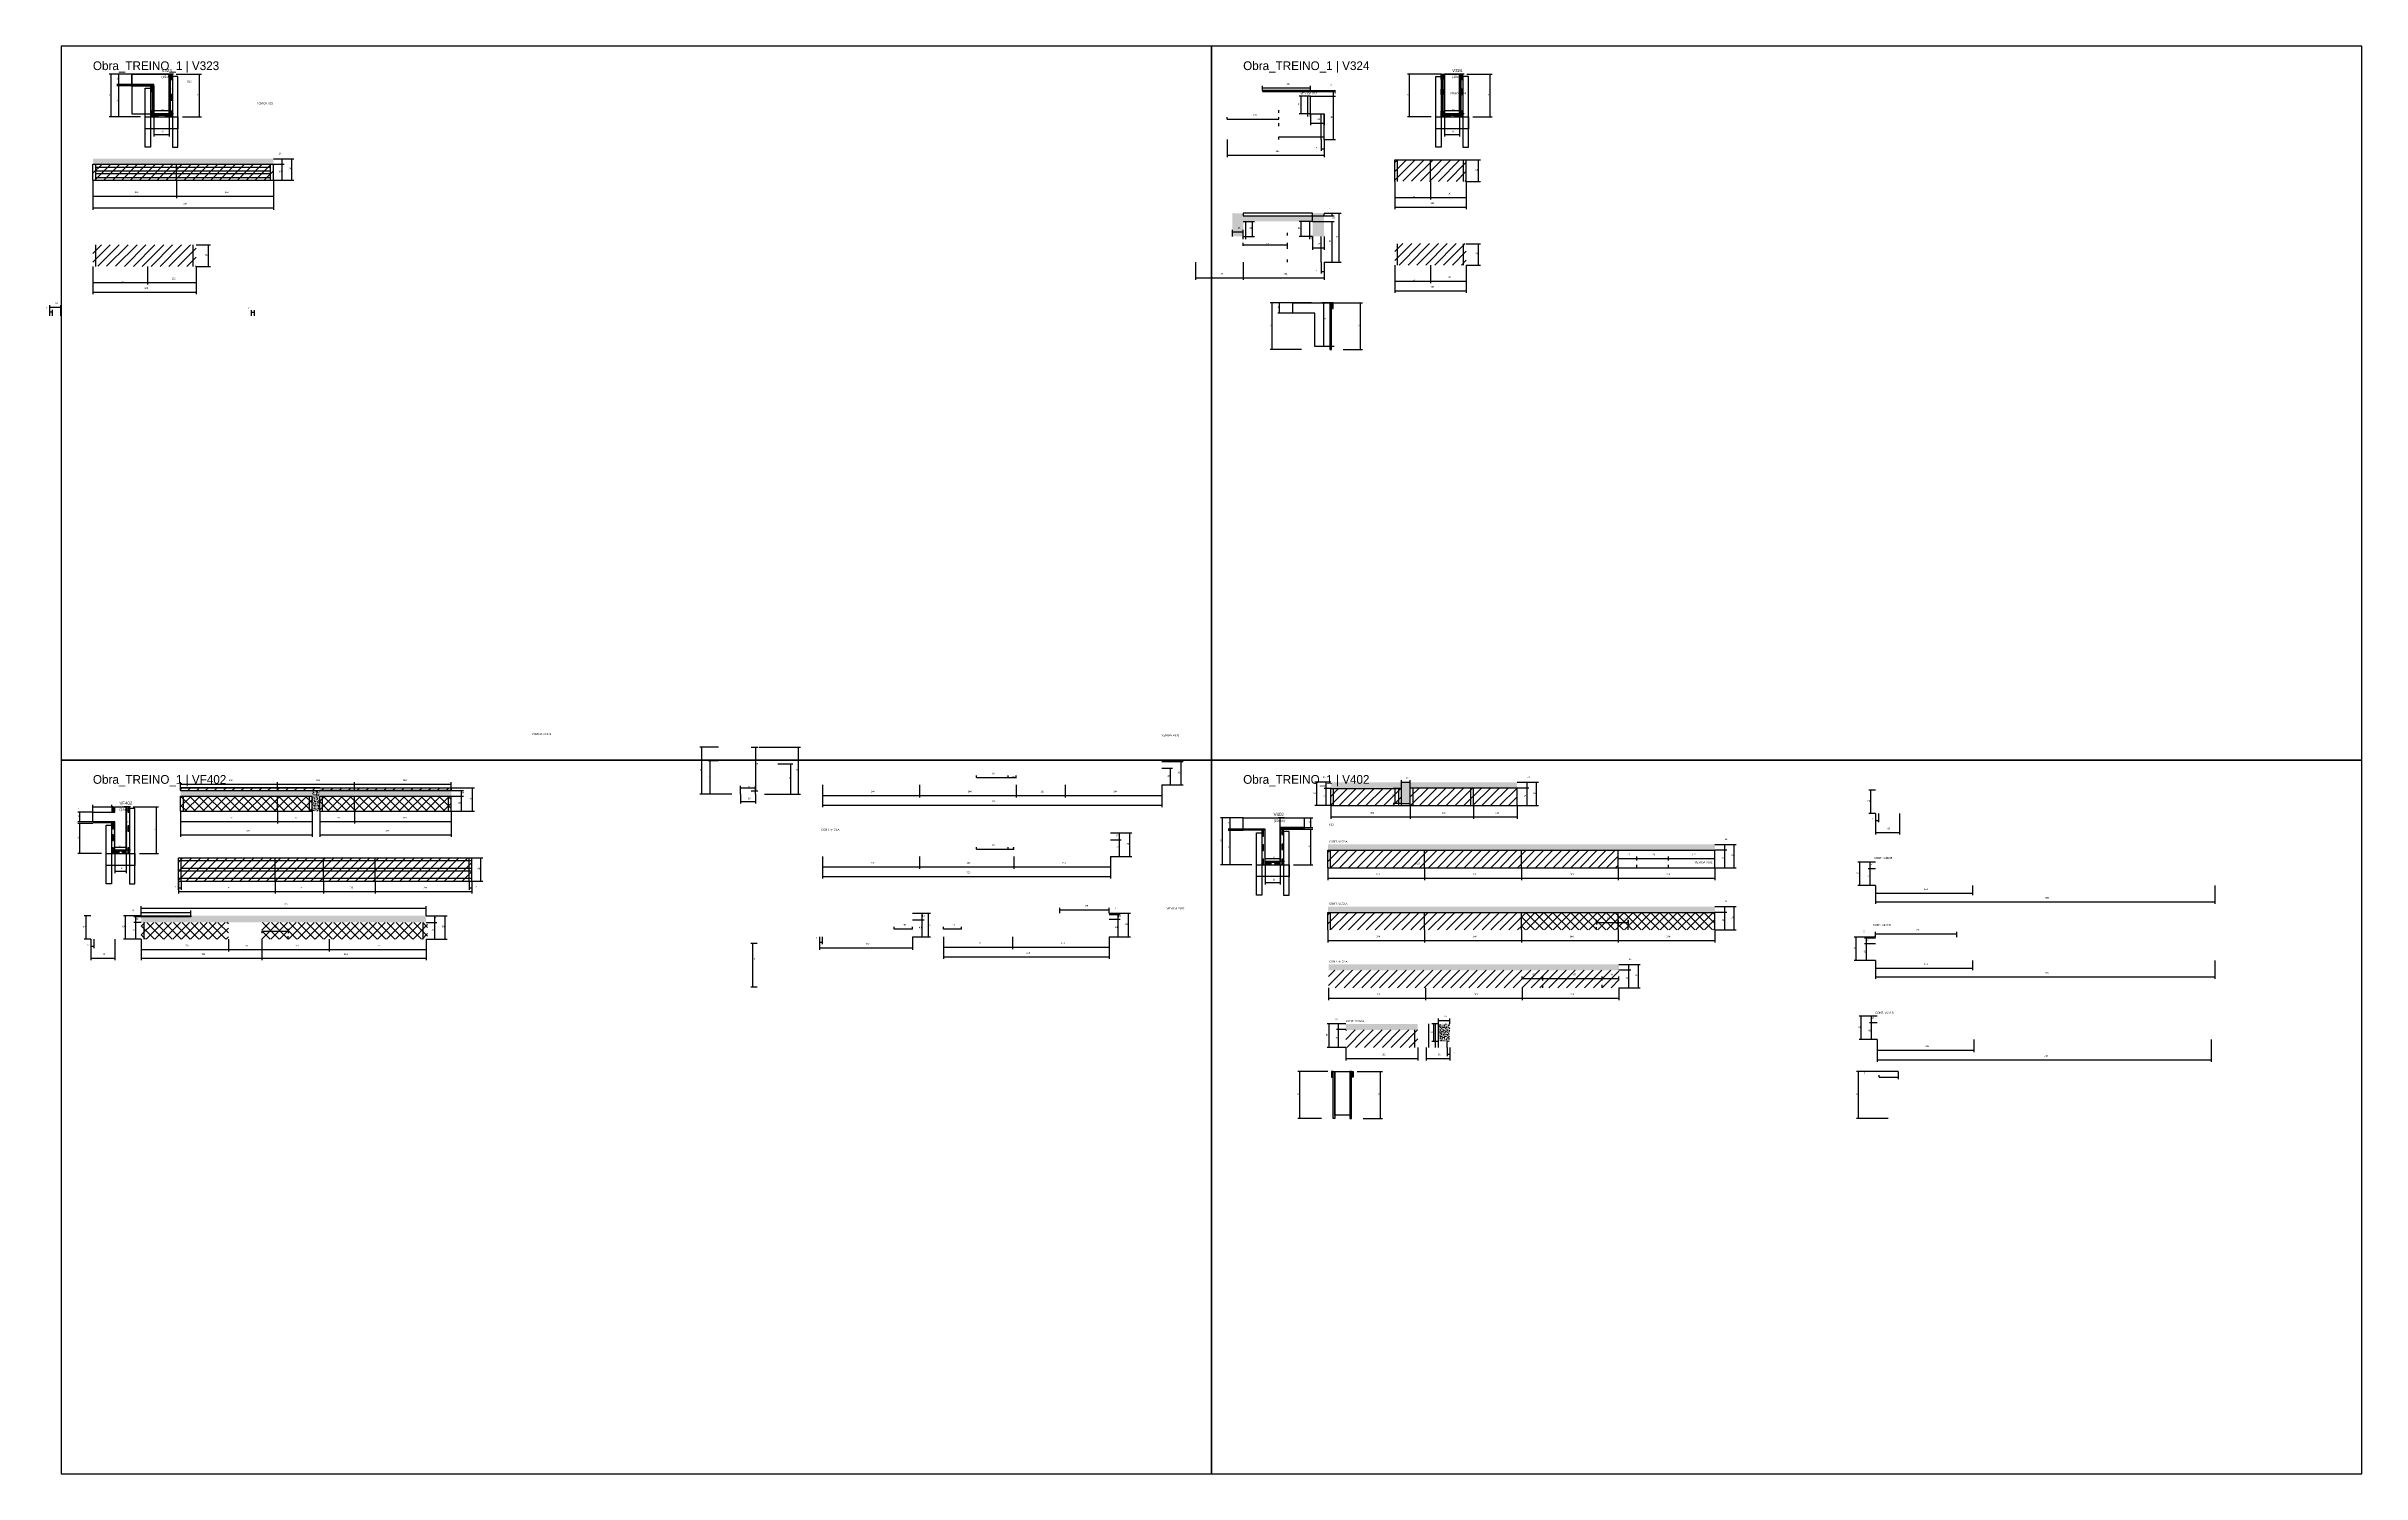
# Model space of a CAD drawing. Header units: metres. Extents: x -41 to 34800, y -36000 to 1848.
# Drawn here: x -38 to 5800, y -5400 to -1800 of the extents above; entities that cross this region are included whole.
import ezdxf

# ---------------------------------------------------------------- set-up
doc = ezdxf.new("R2010")
doc.units = ezdxf.units.M
for name, color, linetype in [('CELL_BORDER', 8, 'Continuous'), ('CONCRETO', 251, 'Continuous'), ('COTA', 4, 'Continuous'), ('Cota Seção (2x)', 4, 'Continuous'), ('Hachura', 253, 'Continuous'), ('LABEL_ID', 3, 'Continuous'), ('Madeira', 126, 'Continuous'), ('NOMENCLATURA', 7, 'Continuous'), ('Painéis', 200, 'Continuous'), ('REAPROVEITAMENTO', 251, 'Continuous'), ('SARR_2.2x7', 40, 'Continuous'), ('SARR_3.5x7', 81, 'Continuous'), ('Texto Seção', 7, 'Continuous')]:
    doc.layers.add(name, color=color, linetype=linetype)

msp = doc.modelspace()

# ---------------------------------------------------------------- hatches: boundary and pattern name
at = {"layer": 'COTA'}
h = msp.add_hatch(dxfattribs=at)
h.set_pattern_fill('AR-CONC', scale=0.03)
h.paths.add_polyline_path([(535, -2097.5), (535, -2083.5), (535, -2083.5), (80, -2083.5), (80, -2083.5), (80, -2097.5), (80, -2097.5), (535, -2097.5)])
h = msp.add_hatch(dxfattribs=at)
h.set_pattern_fill('AR-CONC', scale=0.03)
h.paths.add_polyline_path([(3155, -2241.7), (2980, -2241.7), (2980, -2241.7), (2980, -2279.7), (2980, -2279.7), (2953, -2279.7), (2953, -2279.7), (2953, -2220.7), (2953, -2220.7), (2980, -2221.6), (2980, -2221.6), (2980, -2227.7), (2980, -2227.7), (3155, -2227.7), (3155, -2227.7), (3155, -2220.7), (3155, -2220.7), (3184, -2220.7), (3184, -2220.7), (3184, -2279.7), (3184, -2279.7), (3155, -2279.7), (3155, -2279.7), (3155, -2241.7)])
h = msp.add_hatch(dxfattribs=at)
h.set_pattern_fill('AR-CONC', scale=0.03)
h.paths.add_polyline_path([(632.7, -3691), (632.7, -3677), (632.7, -3677), (301.2, -3677), (301.2, -3677), (301.2, -3691), (301.2, -3691), (632.7, -3691)])
h = msp.add_hatch(dxfattribs=at)
h.set_pattern_fill('AR-CONC', scale=0.03)
h.paths.add_polyline_path([(651.8, -3691), (651.8, -3677), (632.7, -3677), (632.7, -3691), (632.7, -3729), (651.8, -3729)])
h = msp.add_hatch(dxfattribs=at)
h.set_pattern_fill('AR-CONC', scale=0.03)
h.paths.add_polyline_path([(651.8, -3691), (651.8, -3677), (651.8, -3677), (983.3, -3677), (983.3, -3677), (983.3, -3691), (983.3, -3691), (651.8, -3691)])
h = msp.add_hatch(dxfattribs=at)
h.set_pattern_fill('AR-CONC', scale=0.03)
h.paths.add_polyline_path([(3401.2, -3710), (3401.2, -3670), (3401.2, -3670), (3670.7, -3670), (3670.7, -3670), (3670.7, -3656), (3670.7, -3656), (3200.7, -3656), (3200.7, -3656), (3200.7, -3672), (3200.7, -3672), (3379.2, -3672), (3379.2, -3672), (3379.2, -3710), (3379.2, -3710), (3401.2, -3710)])
h = msp.add_hatch(dxfattribs=at)
h.set_pattern_fill('AR-CONC', scale=0.03)
h.paths.add_polyline_path([(4169.5, -3827.7), (4169.5, -3812.7), (4169.5, -3812.7), (3193.5, -3812.7), (3193.5, -3812.7), (3193.5, -3827.7), (3193.5, -3827.7), (4169.5, -3827.7)])
h = msp.add_hatch(dxfattribs=at)
h.set_pattern_fill('AR-CONC', scale=0.03)
h.paths.add_polyline_path([(505.9, -4009.7), (505.9, -3992.7), (505.9, -3992.7), (326.9, -3992.7), (326.9, -3992.7), (326.9, -3995.7), (326.9, -3995.7), (201.9, -3995.7), (201.9, -3995.7), (201.9, -4009.7), (201.9, -4009.7), (505.9, -4009.7)])
h = msp.add_hatch(dxfattribs=at)
h.set_pattern_fill('AR-CONC', scale=0.03)
h.paths.add_polyline_path([(505.9, -3992.7), (505.9, -4009.7), (505.9, -4009.7), (919.9, -4009.7), (919.9, -4009.7), (919.9, -3992.7), (919.9, -3992.7), (505.9, -3992.7)])
h = msp.add_hatch(dxfattribs=at)
h.set_pattern_fill('AR-CONC', scale=0.03)
h.paths.add_polyline_path([(4169.5, -3984.6), (4169.5, -3969.6), (4169.5, -3969.6), (3193.5, -3969.6), (3193.5, -3969.6), (3193.5, -3984.6), (3193.5, -3984.6), (4169.5, -3984.6)])
h = msp.add_hatch(dxfattribs=at)
h.set_pattern_fill('AR-CONC', scale=0.03)
h.paths.add_polyline_path([(3195.5, -4115.4), (3195.5, -4130.4), (3195.5, -4130.4), (3927.5, -4130.4), (3927.5, -4130.4), (3927.5, -4115.4), (3927.5, -4115.4), (3195.5, -4115.4)])
h = msp.add_hatch(dxfattribs=at)
h.set_pattern_fill('AR-CONC', scale=0.03)
h.paths.add_polyline_path([(3238.5, -4265.7), (3238.5, -4280.7), (3238.5, -4280.7), (3420, -4280.7), (3420, -4280.7), (3420, -4265.7), (3420, -4265.7), (3238.5, -4265.7)])
h = msp.add_hatch(dxfattribs=at)
h.set_pattern_fill('AR-CONC', scale=0.03)
h.paths.add_polyline_path([(3501.3, -4309.7), (3501.3, -4265.7), (3501.3, -4265.7), (3472.3, -4265.7), (3472.3, -4265.7), (3472.3, -4309.7), (3472.3, -4309.7), (3501.3, -4309.7)])
at = {"layer": 'Hachura'}
h = msp.add_hatch(color=8, dxfattribs=at)
h.dxf.hatch_style = 1
h.paths.add_polyline_path([(233.9, -1900), (233.9, -1896), (233.9, -1896), (178.3, -1896), (178.3, -1896), (178.3, -1900), (178.3, -1900), (233.9, -1900)])
h = msp.add_hatch(dxfattribs=at)
h.set_pattern_fill('ANSI31', scale=0.5)
h.paths.add_polyline_path([(225.5, -1914), (229.9, -1914), (229.9, -1914), (229.9, -1900), (229.9, -1900), (225.5, -1900), (225.5, -1900), (225.5, -1914)])
h = msp.add_hatch(color=8, dxfattribs=at)
h.dxf.hatch_style = 1
h.paths.add_polyline_path([(233.9, -1900), (229.9, -1900), (229.9, -1900), (229.9, -1978), (229.9, -1978), (233.9, -1978), (233.9, -1978), (233.9, -1900)])
h = msp.add_hatch(color=8, dxfattribs=at)
h.dxf.hatch_style = 1
h.paths.add_polyline_path([(275.9, -1870), (271.9, -1870), (271.9, -1870), (271.9, -1978), (271.9, -1978), (275.9, -1978), (275.9, -1978), (275.9, -1870)])
h = msp.add_hatch(dxfattribs=at)
h.set_pattern_fill('ANSI31', scale=0.5)
h.paths.add_polyline_path([(275.9, -1884), (280.3, -1884), (280.3, -1884), (280.3, -1870), (280.3, -1870), (275.9, -1870), (275.9, -1870), (275.9, -1884)])
h = msp.add_hatch(dxfattribs=at)
h.set_pattern_fill('ANSI31', scale=0.5)
h.paths.add_polyline_path([(275.9, -1935.5), (280.3, -1935.5), (280.3, -1935.5), (280.3, -1921.5), (280.3, -1921.5), (275.9, -1921.5), (275.9, -1921.5), (275.9, -1935.5)])
h = msp.add_hatch(dxfattribs=at)
h.set_pattern_fill('ANSI31', scale=0.5)
h.paths.add_polyline_path([(3483.8, -1884), (3479.4, -1884), (3479.4, -1884), (3479.4, -1870), (3479.4, -1870), (3483.8, -1870), (3483.8, -1870), (3483.8, -1884)])
h = msp.add_hatch(dxfattribs=at)
h.set_pattern_fill('ANSI31', scale=0.5)
h.paths.add_polyline_path([(3483.8, -1922), (3479.4, -1922), (3479.4, -1922), (3479.4, -1908), (3479.4, -1908), (3483.8, -1908), (3483.8, -1908), (3483.8, -1922)])
h = msp.add_hatch(color=8, dxfattribs=at)
h.dxf.hatch_style = 1
h.paths.add_polyline_path([(3487.8, -1870), (3483.8, -1870), (3483.8, -1870), (3483.8, -1978), (3483.8, -1978), (3487.8, -1978), (3487.8, -1978), (3487.8, -1870)])
h = msp.add_hatch(color=8, dxfattribs=at)
h.dxf.hatch_style = 1
h.paths.add_polyline_path([(3529.8, -1870), (3525.8, -1870), (3525.8, -1870), (3525.8, -1978), (3525.8, -1978), (3529.8, -1978), (3529.8, -1978), (3529.8, -1870)])
h = msp.add_hatch(dxfattribs=at)
h.set_pattern_fill('ANSI31', scale=0.5)
h.paths.add_polyline_path([(3529.8, -1884), (3534.2, -1884), (3534.2, -1884), (3534.2, -1870), (3534.2, -1870), (3529.8, -1870), (3529.8, -1870), (3529.8, -1884)])
h = msp.add_hatch(dxfattribs=at)
h.set_pattern_fill('ANSI31', scale=0.5)
h.paths.add_polyline_path([(3529.8, -1922), (3534.2, -1922), (3534.2, -1922), (3534.2, -1908), (3534.2, -1908), (3529.8, -1908), (3529.8, -1908), (3529.8, -1922)])
h = msp.add_hatch(dxfattribs=at)
h.set_pattern_fill('ANSI31', scale=0.5)
h.paths.add_polyline_path([(225.5, -1978), (229.9, -1978), (229.9, -1978), (229.9, -1964), (229.9, -1964), (225.5, -1964), (225.5, -1964), (225.5, -1978)])
h = msp.add_hatch(color=8, dxfattribs=at)
h.dxf.hatch_style = 1
h.paths.add_polyline_path([(271.9, -1973.6), (271.9, -1970), (271.9, -1970), (233.9, -1970), (233.9, -1970), (233.9, -1973.6), (233.9, -1973.6), (271.9, -1973.6)])
h = msp.add_hatch(dxfattribs=at)
h.set_pattern_fill('ANSI31', scale=0.5)
h.paths.add_polyline_path([(233.9, -1978), (233.9, -1973.6), (233.9, -1973.6), (243.9, -1973.6), (243.9, -1973.6), (243.9, -1978), (243.9, -1978), (233.9, -1978)])
h = msp.add_hatch(dxfattribs=at)
h.set_pattern_fill('ANSI31', scale=0.5)
h.paths.add_polyline_path([(271.9, -1978), (271.9, -1973.6), (271.9, -1973.6), (261.9, -1973.6), (261.9, -1973.6), (261.9, -1978), (261.9, -1978), (271.9, -1978)])
h = msp.add_hatch(dxfattribs=at)
h.set_pattern_fill('ANSI31', scale=0.5)
h.paths.add_polyline_path([(275.9, -1978), (280.3, -1978), (280.3, -1978), (280.3, -1964), (280.3, -1964), (275.9, -1964), (275.9, -1964), (275.9, -1978)])
h = msp.add_hatch(dxfattribs=at)
h.set_pattern_fill('ANSI31', scale=0.5)
h.paths.add_polyline_path([(3483.8, -1978), (3479.4, -1978), (3479.4, -1978), (3479.4, -1964), (3479.4, -1964), (3483.8, -1964), (3483.8, -1964), (3483.8, -1978)])
h = msp.add_hatch(color=8, dxfattribs=at)
h.dxf.hatch_style = 1
h.paths.add_polyline_path([(3525.8, -1973.6), (3525.8, -1970), (3525.8, -1970), (3487.8, -1970), (3487.8, -1970), (3487.8, -1973.6), (3487.8, -1973.6), (3525.8, -1973.6)])
h = msp.add_hatch(dxfattribs=at)
h.set_pattern_fill('ANSI31', scale=0.5)
h.paths.add_polyline_path([(3487.8, -1978), (3487.8, -1973.6), (3487.8, -1973.6), (3501.8, -1973.6), (3501.8, -1973.6), (3501.8, -1978), (3501.8, -1978), (3487.8, -1978)])
h = msp.add_hatch(dxfattribs=at)
h.set_pattern_fill('ANSI31', scale=0.5)
h.paths.add_polyline_path([(3525.8, -1978), (3525.8, -1973.6), (3525.8, -1973.6), (3511.8, -1973.6), (3511.8, -1973.6), (3511.8, -1978), (3511.8, -1978), (3525.8, -1978)])
h = msp.add_hatch(dxfattribs=at)
h.set_pattern_fill('ANSI31', scale=0.5)
h.paths.add_polyline_path([(3529.8, -1978), (3534.2, -1978), (3534.2, -1978), (3534.2, -1964), (3534.2, -1964), (3529.8, -1964), (3529.8, -1964), (3529.8, -1978)])
h = msp.add_hatch(color=8, dxfattribs=at)
h.dxf.hatch_style = 1
h.paths.add_polyline_path([(3202.6, -2446.9), (3198.6, -2446.9), (3198.6, -2446.9), (3198.6, -2564.9), (3198.6, -2564.9), (3202.6, -2564.9), (3202.6, -2564.9), (3202.6, -2446.9)])
h = msp.add_hatch(dxfattribs=at)
h.set_pattern_fill('ANSI31', scale=0.5)
h.paths.add_polyline_path([(3202.6, -2460.9), (3207, -2460.9), (3207, -2460.9), (3207, -2446.9), (3207, -2446.9), (3202.6, -2446.9), (3202.6, -2446.9), (3202.6, -2460.9)])
h = msp.add_hatch(dxfattribs=at)
h.set_pattern_fill('ANSI31', scale=0.5)
h.paths.add_polyline_path([(127.6, -3731.8), (132, -3731.8), (132, -3731.8), (132, -3717.8), (132, -3717.8), (127.6, -3717.8), (127.6, -3717.8), (127.6, -3731.8)])
h = msp.add_hatch(color=8, dxfattribs=at)
h.dxf.hatch_style = 1
h.paths.add_polyline_path([(132, -3717.8), (135.6, -3717.8), (135.6, -3717.8), (135.6, -3731.8), (135.6, -3731.8), (132, -3731.8), (132, -3731.8), (132, -3717.8)])
h = msp.add_hatch(color=8, dxfattribs=at)
h.dxf.hatch_style = 1
h.paths.add_polyline_path([(167.6, -3717.8), (163.6, -3717.8), (163.6, -3717.8), (163.6, -3835.8), (163.6, -3835.8), (167.6, -3835.8), (167.6, -3835.8), (167.6, -3717.8)])
h = msp.add_hatch(dxfattribs=at)
h.set_pattern_fill('ANSI31', scale=0.5)
h.paths.add_polyline_path([(167.6, -3731.8), (172, -3731.8), (172, -3731.8), (172, -3717.8), (172, -3717.8), (167.6, -3717.8), (167.6, -3717.8), (167.6, -3731.8)])
h = msp.add_hatch(color=8, dxfattribs=at)
h.dxf.hatch_style = 1
h.paths.add_polyline_path([(135.6, -3759.8), (135.6, -3755.8), (135.6, -3755.8), (80, -3755.8), (80, -3755.8), (80, -3759.8), (80, -3759.8), (135.6, -3759.8)])
h = msp.add_hatch(dxfattribs=at)
h.set_pattern_fill('ANSI31', scale=0.5)
h.paths.add_polyline_path([(127.2, -3773.8), (131.6, -3773.8), (131.6, -3773.8), (131.6, -3759.8), (131.6, -3759.8), (127.2, -3759.8), (127.2, -3759.8), (127.2, -3773.8)])
h = msp.add_hatch(dxfattribs=at)
h.set_pattern_fill('ANSI31', scale=0.5)
h.paths.add_polyline_path([(127.2, -3802.8), (131.6, -3802.8), (131.6, -3802.8), (131.6, -3788.8), (131.6, -3788.8), (127.2, -3788.8), (127.2, -3788.8), (127.2, -3802.8)])
h = msp.add_hatch(color=8, dxfattribs=at)
h.dxf.hatch_style = 1
h.paths.add_polyline_path([(135.6, -3755.8), (131.6, -3755.8), (131.6, -3755.8), (131.6, -3835.8), (131.6, -3835.8), (135.6, -3835.8), (135.6, -3835.8), (135.6, -3755.8)])
h = msp.add_hatch(dxfattribs=at)
h.set_pattern_fill('ANSI31', scale=0.5)
h.paths.add_polyline_path([(167.6, -3779.8), (172, -3779.8), (172, -3779.8), (172, -3765.8), (172, -3765.8), (167.6, -3765.8), (167.6, -3765.8), (167.6, -3779.8)])
h = msp.add_hatch(color=8, dxfattribs=at)
h.dxf.hatch_style = 1
h.paths.add_polyline_path([(3035.6, -3778.1), (3035.6, -3774.1), (3035.6, -3774.1), (2980, -3774.1), (2980, -3774.1), (2980, -3778.1), (2980, -3778.1), (3035.6, -3778.1)])
h = msp.add_hatch(dxfattribs=at)
h.set_pattern_fill('ANSI31', scale=0.5)
h.paths.add_polyline_path([(3027.2, -3792.1), (3031.6, -3792.1), (3031.6, -3792.1), (3031.6, -3778.1), (3031.6, -3778.1), (3027.2, -3778.1), (3027.2, -3778.1), (3027.2, -3792.1)])
h = msp.add_hatch(color=8, dxfattribs=at)
h.dxf.hatch_style = 1
h.paths.add_polyline_path([(3031.6, -3778.1), (3035.6, -3778.1), (3035.6, -3778.1), (3035.6, -3864.1), (3035.6, -3864.1), (3031.6, -3864.1), (3031.6, -3864.1), (3031.6, -3778.1)])
h = msp.add_hatch(color=8, dxfattribs=at)
h.dxf.hatch_style = 1
h.paths.add_polyline_path([(3133.6, -3774.1), (3133.6, -3770.1), (3133.6, -3770.1), (3073.6, -3770.1), (3073.6, -3770.1), (3073.6, -3774.1), (3073.6, -3774.1), (3133.6, -3774.1)])
h = msp.add_hatch(color=8, dxfattribs=at)
h.dxf.hatch_style = 1
h.paths.add_polyline_path([(3077.6, -3774.1), (3073.6, -3774.1), (3073.6, -3774.1), (3073.6, -3864.1), (3073.6, -3864.1), (3077.6, -3864.1), (3077.6, -3864.1), (3077.6, -3774.1)])
h = msp.add_hatch(dxfattribs=at)
h.set_pattern_fill('ANSI31', scale=0.5)
h.paths.add_polyline_path([(3077.6, -3788.1), (3082, -3788.1), (3082, -3788.1), (3082, -3774.1), (3082, -3774.1), (3077.6, -3774.1), (3077.6, -3774.1), (3077.6, -3788.1)])
h = msp.add_hatch(dxfattribs=at)
h.set_pattern_fill('ANSI31', scale=0.5)
h.paths.add_polyline_path([(127.2, -3835.8), (131.6, -3835.8), (131.6, -3835.8), (131.6, -3821.8), (131.6, -3821.8), (127.2, -3821.8), (127.2, -3821.8), (127.2, -3835.8)])
h = msp.add_hatch(color=8, dxfattribs=at)
h.dxf.hatch_style = 1
h.paths.add_polyline_path([(163.6, -3831.4), (163.6, -3827.8), (163.6, -3827.8), (135.6, -3827.8), (135.6, -3827.8), (135.6, -3831.4), (135.6, -3831.4), (163.6, -3831.4)])
h = msp.add_hatch(dxfattribs=at)
h.set_pattern_fill('ANSI31', scale=0.5)
h.paths.add_polyline_path([(135.6, -3835.8), (135.6, -3831.4), (135.6, -3831.4), (145.6, -3831.4), (145.6, -3831.4), (145.6, -3835.8), (145.6, -3835.8), (135.6, -3835.8)])
h = msp.add_hatch(dxfattribs=at)
h.set_pattern_fill('ANSI31', scale=0.5)
h.paths.add_polyline_path([(163.6, -3835.8), (163.6, -3831.4), (163.6, -3831.4), (153.6, -3831.4), (153.6, -3831.4), (153.6, -3835.8), (153.6, -3835.8), (163.6, -3835.8)])
h = msp.add_hatch(dxfattribs=at)
h.set_pattern_fill('ANSI31', scale=0.5)
h.paths.add_polyline_path([(167.6, -3835.8), (172, -3835.8), (172, -3835.8), (172, -3821.8), (172, -3821.8), (167.6, -3821.8), (167.6, -3821.8), (167.6, -3835.8)])
h = msp.add_hatch(dxfattribs=at)
h.set_pattern_fill('ANSI31', scale=0.5)
h.paths.add_polyline_path([(3027.2, -3828.1), (3031.6, -3828.1), (3031.6, -3828.1), (3031.6, -3814.1), (3031.6, -3814.1), (3027.2, -3814.1), (3027.2, -3814.1), (3027.2, -3828.1)])
h = msp.add_hatch(dxfattribs=at)
h.set_pattern_fill('ANSI31', scale=0.5)
h.paths.add_polyline_path([(3027.2, -3864.1), (3031.6, -3864.1), (3031.6, -3864.1), (3031.6, -3850.1), (3031.6, -3850.1), (3027.2, -3850.1), (3027.2, -3850.1), (3027.2, -3864.1)])
h = msp.add_hatch(dxfattribs=at)
h.set_pattern_fill('ANSI31', scale=0.5)
h.paths.add_polyline_path([(3077.6, -3826.1), (3082, -3826.1), (3082, -3826.1), (3082, -3812.1), (3082, -3812.1), (3077.6, -3812.1), (3077.6, -3812.1), (3077.6, -3826.1)])
h = msp.add_hatch(dxfattribs=at)
h.set_pattern_fill('ANSI31', scale=0.5)
h.paths.add_polyline_path([(3077.6, -3864.1), (3082, -3864.1), (3082, -3864.1), (3082, -3850.1), (3082, -3850.1), (3077.6, -3850.1), (3077.6, -3850.1), (3077.6, -3864.1)])
h = msp.add_hatch(color=8, dxfattribs=at)
h.dxf.hatch_style = 1
h.paths.add_polyline_path([(3073.6, -3859.7), (3073.6, -3856.1), (3073.6, -3856.1), (3035.6, -3856.1), (3035.6, -3856.1), (3035.6, -3859.7), (3035.6, -3859.7), (3073.6, -3859.7)])
h = msp.add_hatch(dxfattribs=at)
h.set_pattern_fill('ANSI31', scale=0.5)
h.paths.add_polyline_path([(3035.6, -3864.1), (3035.6, -3859.7), (3035.6, -3859.7), (3049.6, -3859.7), (3049.6, -3859.7), (3049.6, -3864.1), (3049.6, -3864.1), (3035.6, -3864.1)])
h = msp.add_hatch(dxfattribs=at)
h.set_pattern_fill('ANSI31', scale=0.5)
h.paths.add_polyline_path([(3073.6, -3864.1), (3073.6, -3859.7), (3073.6, -3859.7), (3059.6, -3859.7), (3059.6, -3859.7), (3059.6, -3864.1), (3059.6, -3864.1), (3073.6, -3864.1)])
h = msp.add_hatch(dxfattribs=at)
h.set_pattern_fill('ANSI31', scale=0.5)
h.paths.add_polyline_path([(3202.9, -4399.9), (3207.3, -4399.9), (3207.3, -4399.9), (3207.3, -4385.9), (3207.3, -4385.9), (3202.9, -4385.9), (3202.9, -4385.9), (3202.9, -4399.9)])
h = msp.add_hatch(color=8, dxfattribs=at)
h.dxf.hatch_style = 1
h.paths.add_polyline_path([(3211.3, -4385.9), (3207.3, -4385.9), (3207.3, -4385.9), (3207.3, -4503.9), (3207.3, -4503.9), (3211.3, -4503.9), (3211.3, -4503.9), (3211.3, -4385.9)])
h = msp.add_hatch(color=8, dxfattribs=at)
h.dxf.hatch_style = 1
h.paths.add_polyline_path([(3253.3, -4385.9), (3249.3, -4385.9), (3249.3, -4385.9), (3249.3, -4503.9), (3249.3, -4503.9), (3253.3, -4503.9), (3253.3, -4503.9), (3253.3, -4385.9)])
h = msp.add_hatch(dxfattribs=at)
h.set_pattern_fill('ANSI31', scale=0.5)
h.paths.add_polyline_path([(3257.7, -4399.9), (3253.3, -4399.9), (3253.3, -4399.9), (3253.3, -4385.9), (3253.3, -4385.9), (3257.7, -4385.9), (3257.7, -4385.9), (3257.7, -4399.9)])
at = {"layer": 'REAPROVEITAMENTO'}
h = msp.add_hatch(dxfattribs=at)
h.set_pattern_fill('ANSI31', scale=5)
h.paths.add_polyline_path([(80, -2137.4), (80, -2097.2), (80, -2097.2), (535, -2097.4), (535, -2097.4), (535, -2137.5), (535, -2137.5), (80, -2137.4)])
h = msp.add_hatch(dxfattribs=at)
h.set_pattern_fill('ANSI31', scale=5)
h.paths.add_polyline_path([(3542.5, -2140.7), (3542.5, -2086.6), (3542.5, -2086.6), (3362.5, -2086.4), (3362.5, -2086.4), (3362.5, -2140.5), (3362.5, -2140.5), (3542.5, -2140.7)])
h = msp.add_hatch(dxfattribs=at)
h.set_pattern_fill('ANSI31', scale=5)
h.paths.add_polyline_path([(80, -2354.9), (80, -2300.8), (80, -2300.8), (340, -2301), (340, -2301), (340, -2355.1), (340, -2355.1), (80, -2354.9)])
h = msp.add_hatch(dxfattribs=at)
h.set_pattern_fill('ANSI31', scale=5)
h.paths.add_polyline_path([(3542.5, -2351.9), (3542.5, -2297.7), (3542.5, -2297.7), (3362.5, -2297.6), (3362.5, -2297.6), (3362.5, -2351.7), (3362.5, -2351.7), (3542.5, -2351.9)])
h = msp.add_hatch(dxfattribs=at)
h.set_pattern_fill('ANSI31', scale=5)
h.paths.add_polyline_path([(301.2, -3670), (301.2, -3677), (301.2, -3677), (739.3, -3677), (739.3, -3677), (739.3, -3670), (739.3, -3670), (301.2, -3670)])
h = msp.add_hatch(dxfattribs=at)
h.set_pattern_fill('ANSI31', scale=5)
h.paths.add_polyline_path([(983.3, -3670), (983.3, -3677), (983.3, -3677), (739.3, -3677), (739.3, -3677), (739.3, -3670), (739.3, -3670), (983.3, -3670)])
h = msp.add_hatch(dxfattribs=at)
h.set_pattern_fill('ANSI31', scale=5)
h.paths.add_polyline_path([(3379.2, -3715), (3379.2, -3672), (3379.2, -3672), (3200.7, -3672), (3200.7, -3672), (3200.7, -3715), (3200.7, -3715), (3379.2, -3715)])
h = msp.add_hatch(dxfattribs=at)
h.set_pattern_fill('ANSI31', scale=5)
h.paths.add_polyline_path([(3670.7, -3715), (3670.7, -3670), (3670.7, -3670), (3401.2, -3670), (3401.2, -3670), (3401.2, -3715), (3401.2, -3715), (3670.7, -3715)])
h = msp.add_hatch(dxfattribs=at)
h.set_pattern_fill('ANSI37', scale=5)
h.paths.add_polyline_path([(632.7, -3729), (632.7, -3691), (632.7, -3691), (301.2, -3691), (301.2, -3691), (301.2, -3729), (301.2, -3729), (632.7, -3729)])
h = msp.add_hatch(dxfattribs=at)
h.set_pattern_fill('ANSI37', scale=5)
h.paths.add_polyline_path([(651.8, -3729), (651.8, -3691), (651.8, -3691), (983.3, -3691), (983.3, -3691), (983.3, -3729), (983.3, -3729), (651.8, -3729)])
h = msp.add_hatch(dxfattribs=at)
h.set_pattern_fill('ANSI31', scale=5)
h.paths.add_polyline_path([(1035.4, -3905.4), (1035.4, -3846.4), (1035.4, -3846.4), (295.4, -3846.4), (295.4, -3846.4), (295.4, -3905.4), (295.4, -3905.4), (1035.4, -3905.4)])
h = msp.add_hatch(dxfattribs=at)
h.set_pattern_fill('ANSI31', scale=5)
h.paths.add_polyline_path([(3925.5, -3871.7), (3925.5, -3827.7), (3925.5, -3827.7), (3193.5, -3827.7), (3193.5, -3827.7), (3193.5, -3871.7), (3193.5, -3871.7), (3925.5, -3871.7)])
h = msp.add_hatch(dxfattribs=at)
h.set_pattern_fill('ANSI31', scale=5)
h.paths.add_polyline_path([(326.9, -3995.7), (326.9, -3992.7), (326.9, -3992.7), (201.9, -3992.7), (201.9, -3992.7), (201.9, -3995.7), (201.9, -3995.7), (326.9, -3995.7)])
h = msp.add_hatch(dxfattribs=at)
h.set_pattern_fill('ANSI37', scale=5)
h.paths.add_polyline_path([(201.9, -4009.7), (201.9, -4051.7), (201.9, -4051.7), (421.4, -4051.7), (421.4, -4051.7), (421.4, -4009.7), (421.4, -4009.7), (201.9, -4009.7)])
h = msp.add_hatch(dxfattribs=at)
h.set_pattern_fill('ANSI37', scale=5)
h.paths.add_polyline_path([(505.9, -4009.7), (505.9, -4051.7), (505.9, -4051.7), (923.9, -4051.7), (923.9, -4051.7), (923.9, -4009.7), (923.9, -4009.7), (505.9, -4009.7)])
h = msp.add_hatch(dxfattribs=at)
h.set_pattern_fill('ANSI31', scale=5)
h.paths.add_polyline_path([(3193.5, -3984.6), (3193.5, -4028.6), (3193.5, -4028.6), (3681.5, -4028.6), (3681.5, -4028.6), (3681.5, -3984.6), (3681.5, -3984.6), (3193.5, -3984.6)])
h = msp.add_hatch(dxfattribs=at)
h.set_pattern_fill('ANSI37', scale=5)
h.paths.add_polyline_path([(4169.5, -4028.6), (4169.5, -3984.6), (4169.5, -3984.6), (3681.5, -3984.6), (3681.5, -3984.6), (3681.5, -4028.6), (3681.5, -4028.6), (4169.5, -4028.6)])
h = msp.add_hatch(dxfattribs=at)
h.set_pattern_fill('ANSI31', scale=5)
h.paths.add_polyline_path([(3195.5, -4130.4), (3195.5, -4174.4), (3195.5, -4174.4), (3927.5, -4174.4), (3927.5, -4174.4), (3927.5, -4130.4), (3927.5, -4130.4), (3195.5, -4130.4)])
h = msp.add_hatch(dxfattribs=at)
h.set_pattern_fill('ANSI31', scale=5)
h.paths.add_polyline_path([(3420, -4324.7), (3420, -4280.7), (3420, -4280.7), (3238.5, -4280.7), (3238.5, -4280.7), (3238.5, -4324.7), (3238.5, -4324.7), (3420, -4324.7)])

# ---------------------------------------------------------------- linework, layer by layer
at = {"layer": 'CELL_BORDER'}
for points in [[(0, -3600), (2900, -3600), (2900, -1800), (0, -1800)], [(2900, -3600), (5800, -3600), (5800, -1800), (2900, -1800)], [(0, -5400), (2900, -5400), (2900, -3600), (0, -3600)], [(2900, -5400), (5800, -5400), (5800, -3600), (2900, -3600)]]:
    msp.add_lwpolyline(points, close=True, dxfattribs=at)
at = {"layer": 'CONCRETO'}
for points in [[(178.3, -1896), (178.3, -1870), (233.9, -1870), (233.9, -1870), (271.9, -1870), (271.9, -1970), (233.9, -1970), (233.9, -1896)], [(178.3, -1970), (271.9, -1970), (271.9, -1870), (178.3, -1870)], [(3487.8, -1870), (3487.8, -1870), (3525.8, -1870), (3525.8, -1898), (3525.8, -1898), (3525.8, -1970), (3487.8, -1970), (3487.8, -1870)], [(3487.8, -1970), (3525.8, -1970), (3525.8, -1870), (3487.8, -1870)], [(3105, -2472.9), (3105, -2446.9), (3160.6, -2446.9), (3160.6, -2446.9), (3198.6, -2446.9), (3198.6, -2556.9), (3160.6, -2556.9), (3160.6, -2472.9)], [(80, -3755.8), (80, -3731.8), (135.6, -3731.8), (135.6, -3717.8), (163.6, -3717.8), (163.6, -3827.8), (135.6, -3827.8), (135.6, -3755.8)], [(2980, -3774.1), (2980, -3746.1), (3133.6, -3746.1), (3133.6, -3770.1), (3073.6, -3770.1), (3073.6, -3856.1), (3035.6, -3856.1), (3035.6, -3774.1)], [(3211.3, -4385.9), (3211.3, -4385.9), (3249.3, -4385.9), (3249.3, -4413.9), (3249.3, -4413.9), (3249.3, -4495.9), (3211.3, -4495.9), (3211.3, -4385.9)]]:
    msp.add_lwpolyline(points, close=True, dxfattribs=at)
at = {"layer": 'COTA'}
for p, q in [((225.9, -1870), (120.9, -1870)), ((125.9, -1978), (125.9, -1870)), ((178.3, -1870), (140.2, -1870)), ((178.3, -1896), (140.2, -1896)), ((178.3, -1900), (140.2, -1900)), ((145.2, -1896), (145.2, -1870)), ((145.2, -1978), (145.2, -1900)), ((289.9, -1870), (353.7, -1870)), ((348.7, -1978), (348.7, -1870)), ((3029, -1911.2), (3029, -1899.6)), ((3029, -1904.6), (3150, -1904.6)), ((3150, -1911.2), (3150, -1899.6)), ((3150, -1911.2), (3213.1, -1911.2)), ((3150, -1914.2), (3213.1, -1914.2)), ((3150, -1914.2), (3213.1, -1914.2)), ((3150, -1926.2), (3213.1, -1926.2)), ((3150, -1926.2), (3213.1, -1926.2)), ((3208.1, -1914.2), (3208.1, -1911.2)), ((3208.1, -1926.2), (3208.1, -1914.2)), ((3208.1, -2035.2), (3208.1, -1926.2)), ((3479.4, -1870), (3394.1, -1870)), ((3399.1, -1978), (3399.1, -1870)), ((3543.8, -1870), (3607.7, -1870)), ((3602.7, -1978), (3602.7, -1870)), ((200.3, -1978), (120.9, -1978)), ((200.3, -1978), (140.2, -1978)), ((233.9, -1978), (233.9, -2027.7)), ((271.9, -1978), (271.9, -2027.7)), ((305.5, -1978), (353.7, -1978)), ((3454.2, -1978), (3394.1, -1978)), ((3487.8, -1978), (3487.8, -2027.7)), ((3525.8, -1978), (3525.8, -2027.7)), ((3559.4, -1978), (3607.7, -1978)), ((233.9, -2022.7), (271.9, -2022.7)), ((2940, -2035.2), (2940, -2079.6)), ((3177, -2035.2), (3177, -2063.4)), ((3184, -2035.2), (3184, -2079.6)), ((3184, -2035.2), (3213.1, -2035.2)), ((3184, -2035.2), (3184, -2063.4)), ((3487.8, -2022.7), (3525.8, -2022.7)), ((535, -2083.5), (562.1, -2083.5)), ((535, -2083.5), (586.8, -2083.5)), ((535, -2097.5), (562.1, -2097.5)), ((535, -2097.5), (562.1, -2097.5)), ((557.1, -2097.5), (557.1, -2083.5)), ((557.1, -2137.5), (557.1, -2097.5)), ((581.8, -2137.5), (581.8, -2083.5)), ((2940, -2074.6), (3184, -2074.6)), ((3177, -2058.4), (3184, -2058.4)), ((3542.5, -2086.6), (3578.7, -2086.6)), ((3573.7, -2140.6), (3573.7, -2086.6)), ((80, -2137.5), (80, -2183)), ((80, -2137.5), (80, -2212.6)), ((291, -2137.5), (291, -2183)), ((291, -2137.5), (291, -2183)), ((535, -2137.5), (535, -2183)), ((535, -2137.5), (535, -2212.6)), ((535, -2137.5), (562.1, -2137.5)), ((535, -2137.5), (586.8, -2137.5)), ((3362.5, -2140.6), (3362.5, -2186.2)), ((3362.5, -2140.6), (3362.5, -2210.7)), ((3452.5, -2140.6), (3452.5, -2186.2)), ((3452.5, -2140.6), (3452.5, -2186.2)), ((3542.5, -2140.6), (3542.5, -2186.2)), ((3542.5, -2140.6), (3542.5, -2210.7)), ((3542.5, -2140.6), (3578.7, -2140.6)), ((80, -2178), (291, -2178)), ((80, -2207.6), (535, -2207.6)), ((291, -2178), (535, -2178)), ((3362.5, -2181.2), (3452.5, -2181.2)), ((3362.5, -2205.7), (3542.5, -2205.7)), ((3452.5, -2181.2), (3542.5, -2181.2)), ((3155, -2241.7), (3155, -2222.7)), ((3155, -2227.7), (3184, -2227.7)), ((3155, -2241.7), (3209, -2241.7)), ((3184, -2220.7), (3209, -2220.7)), ((3184, -2227.7), (3184, -2222.7)), ((3184, -2227.7), (3209, -2227.7)), ((3204, -2227.7), (3204, -2220.7)), ((3204, -2344.7), (3204, -2241.7)), ((340, -2301), (376.2, -2301)), ((371.2, -2355), (371.2, -2301)), ((3542.5, -2297.8), (3578.7, -2297.8)), ((3573.7, -2351.8), (3573.7, -2297.8)), ((80, -2355), (80, -2400.6)), ((80, -2355), (80, -2425.1)), ((218, -2355), (218, -2400.6)), ((218, -2355), (218, -2400.6)), ((340, -2355), (340, -2400.6)), ((340, -2355), (340, -2425.1)), ((340, -2355), (376.2, -2355)), ((2860, -2344.7), (2860, -2389.1)), ((2860, -2384.1), (2980, -2384.1)), ((2980, -2344.7), (2980, -2389.1)), ((3177, -2344.7), (3177, -2372.9)), ((3177, -2367.9), (3184, -2367.9)), ((3184, -2344.7), (3209, -2344.7)), ((3184, -2344.7), (3184, -2372.9)), ((3362.5, -2351.8), (3362.5, -2397.3)), ((3362.5, -2351.8), (3362.5, -2421.9)), ((3362.5, -2392.3), (3452.5, -2392.3)), ((3452.5, -2351.8), (3452.5, -2397.3)), ((3452.5, -2351.8), (3452.5, -2397.3)), ((3452.5, -2392.3), (3542.5, -2392.3)), ((3542.5, -2351.8), (3542.5, -2397.3)), ((3542.5, -2351.8), (3542.5, -2421.9)), ((3542.5, -2351.8), (3578.7, -2351.8)), ((80, -2395.6), (218, -2395.6)), ((80, -2420.1), (340, -2420.1)), ((218, -2395.6), (340, -2395.6)), ((3152.6, -2446.9), (3047.7, -2446.9)), ((3052.7, -2564.9), (3052.7, -2446.9)), ((3105, -2446.9), (3067, -2446.9)), ((3072, -2472.9), (3072, -2446.9)), ((3207, -2446.9), (3280.5, -2446.9)), ((3275.5, -2564.9), (3275.5, -2446.9)), ((3362.5, -2416.9), (3542.5, -2416.9)), ((-28.9, -2480.1), (-28.9, -2464.7)), ((-28.9, -2469.7), (-21.9, -2469.7)), ((-21.9, -2480.1), (-21.9, -2464.7)), ((480.1, -2480.1), (480.1, -2465.5)), ((480.1, -2470.5), (487.1, -2470.5)), ((487.1, -2480.1), (487.1, -2465.5)), ((3105, -2472.9), (3067, -2472.9)), ((3127, -2564.9), (3047.7, -2564.9)), ((3232.2, -2564.9), (3280.5, -2564.9)), ((1657.2, -3567.9), (1610.4, -3567.9)), ((1615.4, -3685.9), (1615.4, -3567.9)), ((1657.2, -3601.9), (1630.9, -3601.9)), ((1635.9, -3685.9), (1635.9, -3601.9)), ((1759.2, -3567.9), (1863.7, -3567.9)), ((1806.4, -3609.9), (1844.4, -3609.9)), ((1839.4, -3685.9), (1839.4, -3609.9)), ((1858.7, -3685.9), (1858.7, -3567.9)), ((1919.8, -3662.9), (1919.8, -3694.4)), ((1919.8, -3662.9), (1919.8, -3718.7)), ((2163.8, -3662.9), (2163.8, -3694.4)), ((2163.8, -3662.9), (2163.8, -3694.4)), ((2307.3, -3644.4), (2307.3, -3639.4)), ((2307.3, -3644.4), (2387.3, -3644.4)), ((2387.3, -3644.4), (2387.3, -3639.4)), ((2407.8, -3662.9), (2407.8, -3694.4)), ((2774.8, -3620.9), (2801.8, -3620.9)), ((2774.8, -3662.9), (2774.8, -3718.7)), ((2774.8, -3662.9), (2801.8, -3662.9)), ((2796.8, -3662.9), (2796.8, -3620.9)), ((3200.7, -3656), (3160.4, -3656)), ((3165.4, -3715), (3165.4, -3656)), ((3200.7, -3656), (3184.2, -3656)), ((3200.7, -3672), (3184.2, -3672)), ((3200.7, -3672), (3184.2, -3672)), ((3189.2, -3672), (3189.2, -3656)), ((3189.2, -3715), (3189.2, -3672)), ((3379.2, -3672), (3357.8, -3672)), ((3362.8, -3710), (3362.8, -3672)), ((3379.2, -3672), (3379.2, -3651)), ((3379.2, -3656), (3401.2, -3656)), ((3401.2, -3670), (3401.2, -3651)), ((3670.7, -3656), (3700.6, -3656)), ((3670.7, -3656), (3724.5, -3656)), ((3670.7, -3670), (3700.6, -3670)), ((3670.7, -3670), (3700.6, -3670)), ((3695.6, -3670), (3695.6, -3656)), ((3695.6, -3715), (3695.6, -3670)), ((3719.5, -3715), (3719.5, -3656)), ((4574.6, -3675.9), (4557.6, -3675.9)), ((4562.6, -3734.9), (4562.6, -3675.9)), ((80, -3731.8), (41.9, -3731.8)), ((46.9, -3755.8), (46.9, -3731.8)), ((80, -3731.8), (80, -3712.8)), ((80, -3717.8), (127.6, -3717.8)), ((127.6, -3717.8), (127.6, -3712.8)), ((181.6, -3717.8), (245.4, -3717.8)), ((240.4, -3835.8), (240.4, -3717.8)), ((301.2, -3729), (301.2, -3760.5)), ((301.2, -3729), (301.2, -3794.1)), ((545.2, -3729), (545.2, -3760.5)), ((545.2, -3729), (545.2, -3760.5)), ((632.7, -3729), (632.7, -3760.5)), ((632.7, -3729), (632.7, -3794.1)), ((651.8, -3729), (651.8, -3760.5)), ((651.8, -3729), (651.8, -3794.1)), ((739.3, -3729), (739.3, -3760.5)), ((739.3, -3729), (739.3, -3760.5)), ((983.3, -3729), (983.3, -3760.5)), ((983.3, -3729), (983.3, -3794.1)), ((1654.5, -3685.9), (1610.4, -3685.9)), ((1690.4, -3685.9), (1630.9, -3685.9)), ((1712.8, -3685.9), (1712.8, -3709.3)), ((1712.8, -3704.3), (1750.8, -3704.3)), ((1750.8, -3685.9), (1750.8, -3709.3)), ((1773.2, -3685.9), (1863.7, -3685.9)), ((1773.2, -3685.9), (1844.4, -3685.9)), ((1919.8, -3689.4), (2163.8, -3689.4)), ((1919.8, -3713.7), (2774.8, -3713.7)), ((2163.8, -3689.4), (2407.8, -3689.4)), ((3200.7, -3715), (3160.4, -3715)), ((3200.7, -3715), (3184.2, -3715)), ((3200.7, -3715), (3200.7, -3748.3)), ((3379.2, -3710), (3357.8, -3710)), ((3401.2, -3715), (3401.2, -3748.3)), ((3401.2, -3715), (3401.2, -3748.3)), ((3560.7, -3715), (3560.7, -3748.3)), ((3560.7, -3715), (3560.7, -3748.3)), ((3670.7, -3715), (3700.6, -3715)), ((3670.7, -3715), (3724.5, -3715)), ((3670.7, -3715), (3670.7, -3748.3)), ((4574.6, -3734.9), (4557.6, -3734.9)), ((4574.6, -3734.9), (4574.6, -3787.9)), ((4574.6, -3734.9), (4574.6, -3757.2)), ((4581.6, -3734.9), (4581.6, -3757.2)), ((4634.6, -3734.9), (4634.6, -3787.9)), ((80, -3755.8), (41.9, -3755.8)), ((80, -3759.8), (41.9, -3759.8)), ((46.9, -3835.8), (46.9, -3759.8)), ((301.2, -3755.5), (545.2, -3755.5)), ((301.2, -3789.1), (632.7, -3789.1)), ((545.2, -3755.5), (632.7, -3755.5)), ((651.8, -3755.5), (739.3, -3755.5)), ((651.8, -3789.1), (983.3, -3789.1)), ((739.3, -3755.5), (983.3, -3755.5)), ((2645.8, -3784.1), (2672.8, -3784.1)), ((2667.8, -3801.1), (2667.8, -3784.1)), ((2980, -3746.1), (2922.6, -3746.1)), ((2927.6, -3864.1), (2927.6, -3746.1)), ((2980, -3746.1), (2941.9, -3746.1)), ((2980, -3774.1), (2941.9, -3774.1)), ((2980, -3778.1), (2941.9, -3778.1)), ((2946.9, -3774.1), (2946.9, -3746.1)), ((2946.9, -3864.1), (2946.9, -3778.1)), ((3133.6, -3746.1), (3155.4, -3746.1)), ((3133.6, -3770.1), (3155.4, -3770.1)), ((3133.6, -3774.1), (3155.4, -3774.1)), ((3150.4, -3770.1), (3150.4, -3746.1)), ((3150.4, -3864.1), (3150.4, -3774.1)), ((3200.7, -3743.3), (3401.2, -3743.3)), ((3401.2, -3743.3), (3560.7, -3743.3)), ((3560.7, -3743.3), (3670.7, -3743.3)), ((4574.6, -3752.2), (4581.6, -3752.2)), ((4574.6, -3782.9), (4634.6, -3782.9)), ((102, -3835.8), (41.9, -3835.8)), ((135.6, -3835.8), (135.6, -3885.5)), ((163.6, -3835.8), (163.6, -3885.5)), ((197.2, -3835.8), (245.4, -3835.8)), ((1035.4, -3846.4), (1063.1, -3846.4)), ((1058.1, -3905.4), (1058.1, -3846.4)), ((1919.8, -3843.1), (1919.8, -3874.7)), ((1919.8, -3843.1), (1919.8, -3898.9)), ((2163.8, -3843.1), (2163.8, -3874.7)), ((2163.8, -3843.1), (2163.8, -3874.7)), ((2307.3, -3824.6), (2307.3, -3819.6)), ((2307.3, -3824.6), (2387.3, -3824.6)), ((2387.3, -3824.6), (2387.3, -3819.6)), ((2401.8, -3843.1), (2401.8, -3874.7)), ((2645.8, -3801.1), (2672.8, -3801.1)), ((2645.8, -3801.1), (2672.8, -3801.1)), ((2645.8, -3843.1), (2645.8, -3898.9)), ((2645.8, -3843.1), (2672.8, -3843.1)), ((2667.8, -3843.1), (2667.8, -3801.1)), ((3925.5, -3849.7), (3925.5, -3843.7)), ((3925.5, -3848.7), (3972.5, -3848.7)), ((3972.5, -3848.7), (3972.5, -3843.6)), ((3972.5, -3849.7), (3972.5, -3843.7)), ((3972.5, -3848.6), (4052.5, -3848.6)), ((4052.5, -3848.6), (4052.5, -3843.6)), ((4052.5, -3848.7), (4052.5, -3843.6)), ((4052.5, -3848.6), (4169.5, -3848.6)), ((4169.5, -3812.7), (4199.4, -3812.7)), ((4169.5, -3812.7), (4223.2, -3812.7)), ((4169.5, -3826.7), (4199.4, -3826.7)), ((4169.5, -3826.7), (4199.4, -3826.7)), ((4169.5, -3853.2), (4169.5, -3843.6)), ((4194.4, -3826.7), (4194.4, -3812.7)), ((4194.4, -3871.7), (4194.4, -3826.7)), ((4218.2, -3871.7), (4218.2, -3812.7)), ((135.6, -3880.5), (163.6, -3880.5)), ((295.3, -3905.4), (295.3, -3927.7)), ((295.4, -3905.4), (295.4, -3937)), ((302.3, -3905.4), (302.3, -3927.7)), ((539.4, -3905.4), (539.4, -3937)), ((539.4, -3905.4), (539.4, -3937)), ((661.4, -3905.4), (661.4, -3937)), ((661.4, -3905.4), (661.4, -3937)), ((791.4, -3905.4), (791.4, -3937)), ((791.4, -3905.4), (791.4, -3937)), ((1028.4, -3905.4), (1028.4, -3927.7)), ((1035.4, -3905.4), (1063.1, -3905.4)), ((1035.4, -3905.4), (1035.4, -3937)), ((1035.4, -3905.4), (1035.4, -3927.7)), ((1919.8, -3869.7), (2163.8, -3869.7)), ((1919.8, -3893.9), (2645.8, -3893.9)), ((2163.8, -3869.7), (2401.8, -3869.7)), ((3002, -3864.1), (2922.6, -3864.1)), ((3002, -3864.1), (2941.9, -3864.1)), ((3035.6, -3864.1), (3035.6, -3913.8)), ((3035.6, -3908.8), (3073.6, -3908.8)), ((3073.6, -3864.1), (3073.6, -3913.8)), ((3107.2, -3864.1), (3155.4, -3864.1)), ((3193.5, -3871.7), (3193.5, -3903.3)), ((3193.5, -3898.3), (3437.5, -3898.3)), ((3437.5, -3871.7), (3437.5, -3903.3)), ((3437.5, -3871.7), (3437.5, -3903.3)), ((3437.5, -3898.3), (3681.5, -3898.3)), ((3681.5, -3871.7), (3681.5, -3903.3)), ((3681.5, -3871.7), (3681.5, -3903.3)), ((3681.5, -3898.3), (3925.5, -3898.3)), ((3925.5, -3871.7), (3925.5, -3903.3)), ((3925.5, -3871.7), (3925.5, -3903.3)), ((3925.5, -3898.3), (4169.5, -3898.3)), ((4169.5, -3871.7), (4199.4, -3871.7)), ((4169.5, -3871.7), (4223.2, -3871.7)), ((4169.5, -3871.7), (4169.5, -3903.3)), ((4574.4, -3857.4), (4529.5, -3857.4)), ((4534.5, -3916.4), (4534.5, -3857.4)), ((4574.4, -3857.4), (4555.5, -3857.4)), ((4574.4, -3874.4), (4555.5, -3874.4)), ((4574.4, -3874.4), (4555.5, -3874.4)), ((4560.5, -3874.4), (4560.5, -3857.4)), ((4560.5, -3916.4), (4560.5, -3874.4)), ((295.3, -3922.7), (302.3, -3922.7)), ((295.4, -3932), (539.4, -3932)), ((539.4, -3932), (661.4, -3932)), ((661.4, -3932), (791.4, -3932)), ((791.4, -3932), (1035.4, -3932)), ((1028.4, -3922.7), (1035.4, -3922.7)), ((4574.4, -3916.4), (4529.5, -3916.4)), ((4574.4, -3916.4), (4555.5, -3916.4)), ((4574.4, -3916.4), (4574.4, -3940.9)), ((4574.4, -3916.4), (4574.4, -3962.9)), ((4574.4, -3935.9), (4818.4, -3935.9)), ((4574.4, -3957.9), (5429.4, -3957.9)), ((4818.4, -3916.4), (4818.4, -3940.9)), ((5429.4, -3916.4), (5429.4, -3962.9)), ((74.9, -3992.9), (57.9, -3992.9)), ((62.9, -4051.9), (62.9, -3992.9)), ((201.9, -3992.7), (157.1, -3992.7)), ((162.1, -4051.7), (162.1, -3992.7)), ((201.9, -3992.7), (183.1, -3992.7)), ((201.9, -3995.7), (183.1, -3995.7)), ((201.9, -3995.7), (183.1, -3995.7)), ((201.9, -4009.7), (183.1, -4009.7)), ((201.9, -4009.7), (183.1, -4009.7)), ((188.1, -3995.7), (188.1, -3992.7)), ((188.1, -4009.7), (188.1, -3995.7)), ((188.1, -4051.7), (188.1, -4009.7)), ((201.9, -3992.7), (201.9, -3979.2)), ((201.9, -3984.2), (326.9, -3984.2)), ((326.9, -3992.7), (326.9, -3979.2)), ((919.9, -3992.7), (947.1, -3992.7)), ((919.9, -3992.7), (973.1, -3992.7)), ((919.9, -4009.7), (947.1, -4009.7)), ((919.9, -4009.7), (947.1, -4009.7)), ((942.1, -4009.7), (942.1, -3992.7)), ((942.1, -4051.7), (942.1, -4009.7)), ((968.1, -4051.7), (968.1, -3992.7)), ((2100.5, -4026.4), (2100.5, -4020.5)), ((2100.5, -4025.5), (2146, -4025.5)), ((2146, -3986.7), (2175.9, -3986.7)), ((2146, -3986.7), (2191.6, -3986.7)), ((2146, -4002.7), (2175.9, -4002.7)), ((2146, -4002.7), (2175.9, -4002.7)), ((2146, -4026.4), (2146, -4020.5)), ((2170.9, -4002.7), (2170.9, -3986.7)), ((2170.9, -4045.7), (2170.9, -4002.7)), ((2186.6, -4045.7), (2186.6, -3986.7)), ((2224.5, -4026.4), (2224.5, -4020.5)), ((2224.5, -4025.5), (2270, -4025.5)), ((2270, -4026.4), (2270, -4020.5)), ((2517.5, -3986.7), (2517.5, -3973.2)), ((2517.5, -3978.2), (2642.5, -3978.2)), ((2642.5, -3986.7), (2642.5, -3973.2)), ((2642.5, -3986.7), (2670.1, -3986.7)), ((2642.5, -3986.7), (2696.1, -3986.7)), ((2642.5, -3989.7), (2670.1, -3989.7)), ((2642.5, -3989.7), (2670.1, -3989.7)), ((2642.5, -4001.7), (2670.1, -4001.7)), ((2642.5, -4001.7), (2670.1, -4001.7)), ((2665.1, -3989.7), (2665.1, -3986.7)), ((2665.1, -4001.7), (2665.1, -3989.7)), ((2665.1, -4045.7), (2665.1, -4001.7)), ((2691.1, -4045.7), (2691.1, -3986.7)), ((3870.5, -4007.1), (3870.5, -4015.1)), ((3870.5, -4010.1), (3925.5, -4010.1)), ((3925.5, -4010.1), (3925.5, -4005.1)), ((4169.5, -3969.6), (4199.4, -3969.6)), ((4169.5, -3969.6), (4223.2, -3969.6)), ((4169.5, -3983.6), (4199.4, -3983.6)), ((4169.5, -3983.6), (4199.4, -3983.6)), ((4194.4, -3983.6), (4194.4, -3969.6)), ((4194.4, -4028.6), (4194.4, -3983.6)), ((4218.2, -4028.6), (4218.2, -3969.6)), ((74.9, -4051.9), (57.9, -4051.9)), ((74.9, -4051.9), (74.9, -4104.9)), ((74.9, -4051.9), (74.9, -4074.2)), ((74.9, -4069.2), (81.9, -4069.2)), ((81.9, -4051.9), (81.9, -4074.2)), ((134.9, -4051.9), (134.9, -4104.9)), ((201.9, -4051.7), (157.1, -4051.7)), ((201.9, -4051.7), (183.1, -4051.7)), ((201.9, -4051.7), (201.9, -4083.3)), ((201.9, -4051.7), (201.9, -4104.9)), ((201.9, -4078.3), (421.4, -4078.3)), ((421.4, -4051.7), (421.4, -4083.3)), ((421.4, -4051.7), (421.4, -4083.3)), ((421.4, -4078.3), (505.9, -4078.3)), ((505.9, -4051.7), (505.9, -4083.3)), ((505.9, -4051.7), (505.9, -4104.9)), ((505.9, -4051.7), (505.9, -4083.3)), ((505.9, -4051.7), (505.9, -4104.9)), ((505.9, -4078.3), (675.9, -4078.3)), ((675.9, -4051.7), (675.9, -4083.3)), ((675.9, -4051.7), (675.9, -4083.3)), ((675.9, -4078.3), (919.9, -4078.3)), ((919.9, -4051.7), (919.9, -4083.3)), ((919.9, -4051.7), (919.9, -4104.9)), ((919.9, -4051.7), (947.1, -4051.7)), ((919.9, -4051.7), (973.1, -4051.7)), ((1911.9, -4045.7), (1911.9, -4064.6)), ((1911.9, -4059.6), (1918.9, -4059.6)), ((1912, -4045.7), (1912, -4079)), ((1912, -4074), (2146, -4074)), ((1918.9, -4045.7), (1918.9, -4064.6)), ((2146, -4045.7), (2146, -4079)), ((2146, -4045.7), (2175.9, -4045.7)), ((2146, -4045.7), (2191.6, -4045.7)), ((2224.5, -4045.7), (2224.5, -4077.3)), ((2224.5, -4045.7), (2224.5, -4101.5)), ((2224.5, -4072.3), (2398.5, -4072.3)), ((2398.5, -4045.7), (2398.5, -4077.3)), ((2398.5, -4045.7), (2398.5, -4077.3)), ((2398.5, -4072.3), (2642.5, -4072.3)), ((2642.5, -4045.7), (2642.5, -4077.3)), ((2642.5, -4045.7), (2642.5, -4101.5)), ((2642.5, -4045.7), (2670.1, -4045.7)), ((2642.5, -4045.7), (2696.1, -4045.7)), ((3193.5, -4028.6), (3193.5, -4060.1)), ((3193.5, -4055.1), (3437.5, -4055.1)), ((3437.5, -4028.6), (3437.5, -4060.1)), ((3437.5, -4028.6), (3437.5, -4060.1)), ((3437.5, -4055.1), (3681.5, -4055.1)), ((3681.5, -4028.6), (3681.5, -4060.1)), ((3681.5, -4028.6), (3681.5, -4060.1)), ((3681.5, -4055.1), (3925.5, -4055.1)), ((3925.5, -4028.6), (3925.5, -4060.1)), ((3925.5, -4028.6), (3925.5, -4060.1)), ((3925.5, -4055.1), (4169.5, -4055.1)), ((4169.5, -4028.6), (4199.4, -4028.6)), ((4169.5, -4028.6), (4223.2, -4028.6)), ((4169.5, -4028.6), (4169.5, -4060.1)), ((4574.4, -4046.7), (4520.8, -4046.7)), ((4525.8, -4105.7), (4525.8, -4046.7)), ((4574.4, -4046.7), (4546.8, -4046.7)), ((4574.4, -4049.7), (4546.8, -4049.7)), ((4574.4, -4049.7), (4546.8, -4049.7)), ((4574.4, -4063.7), (4546.8, -4063.7)), ((4574.4, -4063.7), (4546.8, -4063.7)), ((4551.8, -4049.7), (4551.8, -4046.7)), ((4551.8, -4063.7), (4551.8, -4049.7)), ((4551.8, -4105.7), (4551.8, -4063.7)), ((4574.4, -4046.7), (4574.4, -4033.1)), ((4574.4, -4038.1), (4779.4, -4038.1)), ((4779.4, -4046.7), (4779.4, -4033.1)), ((74.9, -4099.9), (134.9, -4099.9)), ((201.9, -4099.9), (505.9, -4099.9)), ((505.9, -4099.9), (919.9, -4099.9)), ((2224.5, -4096.5), (2642.5, -4096.5)), ((3927.5, -4115.4), (3957.4, -4115.4)), ((3927.5, -4115.4), (3981.3, -4115.4)), ((3927.5, -4129.4), (3957.4, -4129.4)), ((3927.5, -4129.4), (3957.4, -4129.4)), ((3952.4, -4129.4), (3952.4, -4115.4)), ((3952.4, -4174.4), (3952.4, -4129.4)), ((3976.3, -4174.4), (3976.3, -4115.4)), ((4574.4, -4105.7), (4520.8, -4105.7)), ((4574.4, -4105.7), (4546.8, -4105.7)), ((4574.4, -4105.7), (4574.4, -4152.2)), ((4574.4, -4105.7), (4574.4, -4130.2)), ((4574.4, -4125.2), (4818.4, -4125.2)), ((4818.4, -4105.7), (4818.4, -4130.2)), ((5429.4, -4105.7), (5429.4, -4152.2)), ((3195.5, -4174.4), (3195.5, -4205.9)), ((3195.5, -4200.9), (3439.5, -4200.9)), ((3439.5, -4174.4), (3439.5, -4205.9)), ((3439.5, -4174.4), (3439.5, -4205.9)), ((3439.5, -4200.9), (3683.5, -4200.9)), ((3683.5, -4152.4), (3683.5, -4146.3)), ((3683.5, -4151.3), (3735.5, -4151.3)), ((3683.5, -4174.4), (3683.5, -4205.9)), ((3683.5, -4174.4), (3683.5, -4205.9)), ((3683.5, -4200.9), (3927.5, -4200.9)), ((3735.5, -4152.4), (3735.5, -4146.3)), ((3735.5, -4151.3), (3735.5, -4146.3)), ((3735.5, -4151.3), (3885.5, -4151.3)), ((3885.5, -4151.3), (3885.5, -4146.3)), ((3885.5, -4151.3), (3885.5, -4146.3)), ((3885.5, -4151.3), (3927.5, -4151.3)), ((3927.5, -4155.9), (3927.5, -4146.3)), ((3927.5, -4174.4), (3957.4, -4174.4)), ((3927.5, -4174.4), (3981.3, -4174.4)), ((3927.5, -4174.4), (3927.5, -4205.9)), ((4574.4, -4147.2), (5429.4, -4147.2)), ((3472.3, -4265.7), (3472.3, -4251.6)), ((3472.3, -4256.6), (3501.3, -4256.6)), ((3501.3, -4265.7), (3501.3, -4251.6)), ((4578, -4246.1), (4533.2, -4246.1)), ((4538.2, -4305.1), (4538.2, -4246.1)), ((4578, -4246.1), (4559.2, -4246.1)), ((4564.2, -4263.1), (4564.2, -4246.1)), ((3238.5, -4265.7), (3191.6, -4265.7)), ((3196.6, -4324.7), (3196.6, -4265.7)), ((3238.5, -4265.7), (3215.4, -4265.7)), ((3238.5, -4279.7), (3215.4, -4279.7)), ((3238.5, -4279.7), (3215.4, -4279.7)), ((3220.4, -4279.7), (3220.4, -4265.7)), ((3220.4, -4324.7), (3220.4, -4279.7)), ((3472.3, -4265.7), (3455.5, -4265.7)), ((3472.3, -4309.7), (3455.5, -4309.7)), ((3460.5, -4309.7), (3460.5, -4265.7)), ((4578, -4305.1), (4533.2, -4305.1)), ((4578, -4263.1), (4559.2, -4263.1)), ((4578, -4263.1), (4559.2, -4263.1)), ((4578, -4305.1), (4559.2, -4305.1)), ((4564.2, -4305.1), (4564.2, -4263.1)), ((4578, -4305.1), (4578, -4336.7)), ((4578, -4305.1), (4578, -4360.9)), ((4822, -4305.1), (4822, -4336.7)), ((5420.5, -4305.1), (5420.5, -4360.9)), ((3238.5, -4324.7), (3191.6, -4324.7)), ((3238.5, -4324.7), (3215.4, -4324.7)), ((3238.5, -4324.7), (3238.5, -4358)), ((3238.5, -4353), (3420, -4353)), ((3420, -4324.7), (3420, -4358)), ((3441.3, -4324.7), (3441.3, -4358)), ((3441.3, -4353), (3501.3, -4353)), ((3494.4, -4324.7), (3494.4, -4347)), ((3494.4, -4342), (3501.4, -4342)), ((3501.3, -4324.7), (3501.3, -4358)), ((3501.4, -4324.7), (3501.4, -4347)), ((4578, -4331.7), (4822, -4331.7)), ((4578, -4355.9), (5420.5, -4355.9)), ((3193.3, -4385.9), (3117.6, -4385.9)), ((3122.6, -4503.9), (3122.6, -4385.9)), ((3267.3, -4385.9), (3331.1, -4385.9)), ((3326.1, -4503.9), (3326.1, -4385.9)), ((4631.4, -4385.9), (4526.4, -4385.9)), ((4531.4, -4503.9), (4531.4, -4385.9)), ((4583.8, -4399.9), (4583.8, -4394.9)), ((4583.8, -4399.9), (4631.4, -4399.9)), ((4631.4, -4385.9), (4631.4, -4404.9)), ((3177.7, -4503.9), (3117.6, -4503.9)), ((3282.9, -4503.9), (3331.1, -4503.9)), ((4605.8, -4503.9), (4526.4, -4503.9))]:
    msp.add_line(p, q, dxfattribs=at)
at = {"layer": 'Cota Seção (2x)'}
for p, q in [((282.9, -1870), (266.9, -1870)), ((271.9, -1970), (271.9, -1870)), ((3150, -1926.2), (3121.2, -1926.2)), ((3126.2, -1970.2), (3126.2, -1926.2)), ((3536.8, -1870), (3520.3, -1870)), ((3525.3, -1970), (3525.3, -1870)), ((233.9, -1978), (233.9, -1957)), ((233.9, -1962), (271.9, -1962)), ((282.9, -1970), (266.9, -1970)), ((271.9, -1978), (271.9, -1957)), ((2940, -1983.5), (2940, -1978.5)), ((2940, -1983.5), (3070, -1983.5)), ((3070, -1983.5), (3070, -1978.5)), ((3150, -1970.2), (3121.2, -1970.2)), ((3150, -1970.2), (3150, -1999.1)), ((3184, -1970.2), (3184, -1999.1)), ((3487.8, -1978), (3487.8, -1957)), ((3487.8, -1962), (3525.8, -1962)), ((3536.8, -1970), (3520.3, -1970)), ((3525.8, -1978), (3525.8, -1957)), ((3150, -1994.1), (3184, -1994.1)), ((2953, -2279.7), (2953, -2262.9)), ((2953, -2267.9), (2980, -2267.9)), ((2980, -2241.7), (3008.8, -2241.7)), ((2980, -2279.7), (2980, -2262.9)), ((3003.8, -2279.7), (3003.8, -2241.7)), ((3155, -2241.7), (3121.2, -2241.7)), ((3126.2, -2279.7), (3126.2, -2241.7)), ((3184, -2220.7), (3226.9, -2220.7)), ((3221.9, -2344.7), (3221.9, -2220.7)), ((2980, -2279.7), (3008.8, -2279.7)), ((2980, -2303.5), (2980, -2296.1)), ((2980, -2301.1), (3092, -2301.1)), ((3092, -2303.5), (3092, -2296.1)), ((3155, -2279.7), (3121.2, -2279.7)), ((3155, -2279.7), (3155, -2313.5)), ((3155, -2308.5), (3184, -2308.5)), ((3184, -2279.7), (3184, -2313.5)), ((2980, -2344.7), (2980, -2389.1)), ((2980, -2384.1), (3184, -2384.1)), ((3184, -2344.7), (3226.9, -2344.7)), ((3184, -2344.7), (3184, -2389.1)), ((3198.6, -2446.9), (3178.2, -2446.9)), ((3183.2, -2556.9), (3183.2, -2446.9)), ((-28.9, -2480.1), (-28.9, -2453.2)), ((-28.9, -2458.2), (-0.9, -2458.2)), ((-0.9, -2480.1), (-0.9, -2453.2)), ((3209.6, -2556.9), (3178.2, -2556.9)), ((1739.8, -3567.9), (1756.2, -3567.9)), ((1751.2, -3677.9), (1751.2, -3567.9)), ((2774.8, -3603.9), (2828.4, -3603.9)), ((2823.4, -3662.9), (2823.4, -3603.9)), ((301.2, -3670), (301.2, -3656)), ((301.2, -3661), (545.2, -3661)), ((545.2, -3670), (545.2, -3656)), ((545.2, -3670), (545.2, -3656)), ((545.2, -3661), (739.3, -3661)), ((739.3, -3670), (739.3, -3656)), ((739.3, -3670), (739.3, -3656)), ((739.3, -3661), (983.3, -3661)), ((983.3, -3670), (983.3, -3656)), ((983.3, -3670), (1042.3, -3670)), ((983.3, -3677), (1014.3, -3677)), ((1009.3, -3691), (1009.3, -3677)), ((1037.3, -3729), (1037.3, -3670)), ((1712.8, -3685.9), (1712.8, -3664.9)), ((1712.8, -3669.9), (1750.8, -3669.9)), ((1750.8, -3685.9), (1750.8, -3664.9)), ((2387.3, -3644.4), (2387.3, -3639.4)), ((2387.3, -3644.4), (2407.8, -3644.4)), ((2407.8, -3645.6), (2407.8, -3639.4)), ((2407.8, -3662.9), (2407.8, -3694.4)), ((2530.8, -3662.9), (2530.8, -3694.4)), ((2530.8, -3662.9), (2530.8, -3694.4)), ((2774.8, -3662.9), (2774.8, -3694.4)), ((2774.8, -3662.9), (2828.4, -3662.9)), ((174.6, -3717.8), (158.6, -3717.8)), ((163.6, -3827.8), (163.6, -3717.8)), ((983.3, -3691), (1014.3, -3691)), ((983.3, -3691), (1014.3, -3691)), ((983.3, -3729), (1014.3, -3729)), ((983.3, -3729), (1042.3, -3729)), ((1009.3, -3729), (1009.3, -3691)), ((1739.8, -3677.9), (1756.2, -3677.9)), ((2407.8, -3689.4), (2530.8, -3689.4)), ((2530.8, -3689.4), (2774.8, -3689.4)), ((2645.8, -3784.1), (2699.4, -3784.1)), ((2694.4, -3843.1), (2694.4, -3784.1)), ((3084.6, -3746.1), (3068.1, -3746.1)), ((3073.1, -3856.1), (3073.1, -3746.1)), ((135.6, -3835.8), (135.6, -3814.8)), ((135.6, -3819.8), (163.6, -3819.8)), ((174.6, -3827.8), (158.6, -3827.8)), ((163.6, -3835.8), (163.6, -3814.8)), ((2387.3, -3824.6), (2387.3, -3819.6)), ((2387.3, -3824.6), (2401.8, -3824.6)), ((2401.8, -3825.9), (2401.8, -3819.6)), ((2401.8, -3843.1), (2401.8, -3874.7)), ((2645.8, -3843.1), (2645.8, -3874.7)), ((2645.8, -3843.1), (2699.4, -3843.1)), ((3035.6, -3864.1), (3035.6, -3843.1)), ((3035.6, -3848.1), (3073.6, -3848.1)), ((3073.6, -3864.1), (3073.6, -3843.1)), ((2401.8, -3869.7), (2645.8, -3869.7)), ((3084.6, -3856.1), (3068.1, -3856.1)), ((201.9, -3992.7), (201.9, -3968.3)), ((919.9, -3992.7), (919.9, -3968.3)), ((201.9, -3973.3), (919.9, -3973.3)), ((3925.5, -4004.3), (3925.5, -4015.1)), ((3925.5, -4010.1), (3950.5, -4010.1)), ((3950.5, -4004.3), (3950.5, -4015.1)), ((505.9, -4030.7), (505.9, -4036.4)), ((505.9, -4031.4), (571.9, -4031.4)), ((571.9, -4029.7), (571.9, -4036.4)), ((1754.9, -4063.1), (1738.4, -4063.1)), ((1743.4, -4173.1), (1743.4, -4063.1)), ((1754.9, -4173.1), (1738.4, -4173.1))]:
    msp.add_line(p, q, dxfattribs=at)
at = {"layer": 'Madeira'}
for points in [[(225.5, -1914), (229.9, -1914), (229.9, -1900), (225.5, -1900)], [(275.9, -1884), (280.3, -1884), (280.3, -1870), (275.9, -1870)], [(275.9, -1935.5), (280.3, -1935.5), (280.3, -1921.5), (275.9, -1921.5)], [(3483.8, -1884), (3479.4, -1884), (3479.4, -1870), (3483.8, -1870)], [(3483.8, -1922), (3479.4, -1922), (3479.4, -1908), (3483.8, -1908)], [(3529.8, -1884), (3534.2, -1884), (3534.2, -1870), (3529.8, -1870)], [(3529.8, -1922), (3534.2, -1922), (3534.2, -1908), (3529.8, -1908)], [(225.5, -1978), (229.9, -1978), (229.9, -1964), (225.5, -1964)], [(233.9, -1978), (233.9, -1973.6), (243.9, -1973.6), (243.9, -1978)], [(271.9, -1978), (271.9, -1973.6), (261.9, -1973.6), (261.9, -1978)], [(275.9, -1978), (280.3, -1978), (280.3, -1964), (275.9, -1964)], [(3483.8, -1978), (3479.4, -1978), (3479.4, -1964), (3483.8, -1964)], [(3487.8, -1978), (3487.8, -1973.6), (3501.8, -1973.6), (3501.8, -1978)], [(3525.8, -1978), (3525.8, -1973.6), (3511.8, -1973.6), (3511.8, -1978)], [(3529.8, -1978), (3534.2, -1978), (3534.2, -1964), (3529.8, -1964)], [(3202.6, -2460.9), (3207, -2460.9), (3207, -2446.9), (3202.6, -2446.9)], [(127.6, -3731.8), (132, -3731.8), (132, -3717.8), (127.6, -3717.8)], [(167.6, -3731.8), (172, -3731.8), (172, -3717.8), (167.6, -3717.8)], [(127.2, -3773.8), (131.6, -3773.8), (131.6, -3759.8), (127.2, -3759.8)], [(127.2, -3802.8), (131.6, -3802.8), (131.6, -3788.8), (127.2, -3788.8)], [(167.6, -3779.8), (172, -3779.8), (172, -3765.8), (167.6, -3765.8)], [(3027.2, -3792.1), (3031.6, -3792.1), (3031.6, -3778.1), (3027.2, -3778.1)], [(3077.6, -3788.1), (3082, -3788.1), (3082, -3774.1), (3077.6, -3774.1)], [(127.2, -3835.8), (131.6, -3835.8), (131.6, -3821.8), (127.2, -3821.8)], [(135.6, -3835.8), (135.6, -3831.4), (145.6, -3831.4), (145.6, -3835.8)], [(163.6, -3835.8), (163.6, -3831.4), (153.6, -3831.4), (153.6, -3835.8)], [(167.6, -3835.8), (172, -3835.8), (172, -3821.8), (167.6, -3821.8)], [(3027.2, -3828.1), (3031.6, -3828.1), (3031.6, -3814.1), (3027.2, -3814.1)], [(3027.2, -3864.1), (3031.6, -3864.1), (3031.6, -3850.1), (3027.2, -3850.1)], [(3077.6, -3826.1), (3082, -3826.1), (3082, -3812.1), (3077.6, -3812.1)], [(3077.6, -3864.1), (3082, -3864.1), (3082, -3850.1), (3077.6, -3850.1)], [(3035.6, -3864.1), (3035.6, -3859.7), (3049.6, -3859.7), (3049.6, -3864.1)], [(3073.6, -3864.1), (3073.6, -3859.7), (3059.6, -3859.7), (3059.6, -3864.1)], [(3202.9, -4399.9), (3207.3, -4399.9), (3207.3, -4385.9), (3202.9, -4385.9)], [(3257.7, -4399.9), (3253.3, -4399.9), (3253.3, -4385.9), (3257.7, -4385.9)]]:
    msp.add_lwpolyline(points, close=True, dxfattribs=at)
at = {"layer": 'Painéis'}
for p, q in [((178.3, -1896), (233.9, -1896)), ((178.3, -1900), (178.3, -1896)), ((233.9, -1900), (233.9, -1896)), ((233.9, -1978), (233.9, -1900)), ((271.9, -1978), (271.9, -1870)), ((3029, -1911.2), (3150, -1911.2)), ((3029, -1914.2), (3150, -1914.2)), ((3150, -1970.2), (3150, -1926.2)), ((3487.8, -1978), (3487.8, -1870)), ((3525.8, -1978), (3525.8, -1870)), ((233.9, -1970), (271.9, -1970)), ((233.9, -1973.6), (233.9, -1970)), ((271.9, -1973.6), (271.9, -1970)), ((3150, -1970.2), (3184, -1970.2)), ((3184, -2035.2), (3184, -1970.2)), ((3487.8, -1970), (3525.8, -1970)), ((3487.8, -1973.6), (3487.8, -1970)), ((3525.8, -1973.6), (3525.8, -1970)), ((80, -2097.5), (535, -2097.5)), ((80, -2137.5), (80, -2097.5)), ((291, -2137.5), (291, -2097.5)), ((535, -2137.5), (535, -2097.5)), ((3362.5, -2086.6), (3542.5, -2086.6)), ((3362.5, -2140.6), (3362.5, -2086.6)), ((3452.5, -2140.6), (3452.5, -2086.6)), ((3542.5, -2140.6), (3542.5, -2086.6)), ((80, -2137.5), (535, -2137.5)), ((301.2, -3670), (651.8, -3670)), ((301.2, -3677), (301.2, -3670)), ((301.2, -3677), (651.8, -3677)), ((545.2, -3677), (545.2, -3670)), ((651.8, -3670), (983.3, -3670)), ((651.8, -3677), (983.3, -3677)), ((739.3, -3677), (739.3, -3670)), ((983.3, -3677), (983.3, -3670)), ((3200.7, -3672), (3379.2, -3672)), ((3200.7, -3715), (3200.7, -3672)), ((3379.2, -3710), (3379.2, -3672)), ((3401.2, -3670), (3560.7, -3670)), ((3401.2, -3715), (3401.2, -3670)), ((3560.7, -3670), (3670.7, -3670)), ((3560.7, -3715), (3560.7, -3670)), ((3670.7, -3715), (3670.7, -3670)), ((301.2, -3691), (632.7, -3691)), ((301.2, -3729), (301.2, -3691)), ((301.2, -3729), (632.7, -3729)), ((545.2, -3729), (545.2, -3691)), ((632.7, -3729), (632.7, -3691)), ((651.8, -3691), (983.3, -3691)), ((651.8, -3729), (651.8, -3691)), ((651.8, -3729), (983.3, -3729)), ((739.3, -3729), (739.3, -3691)), ((983.3, -3729), (983.3, -3691)), ((3200.7, -3715), (3401.2, -3715)), ((3379.2, -3710), (3401.2, -3710)), ((3401.2, -3715), (3401.2, -3710)), ((3401.2, -3715), (3560.7, -3715)), ((3560.7, -3715), (3670.7, -3715)), ((3073.6, -3770.1), (3133.6, -3770.1)), ((295.4, -3846.4), (1035.4, -3846.4)), ((295.4, -3905.4), (295.4, -3846.4)), ((539.4, -3905.4), (539.4, -3846.4)), ((661.4, -3905.4), (661.4, -3846.4)), ((791.4, -3905.4), (791.4, -3846.4)), ((1035.4, -3905.4), (1035.4, -3846.4)), ((3193.5, -3827.7), (4169.5, -3827.7)), ((3193.5, -3871.7), (3193.5, -3827.7)), ((3437.5, -3871.7), (3437.5, -3827.7)), ((3681.5, -3871.7), (3681.5, -3827.7)), ((3925.5, -3871.7), (3925.5, -3827.7)), ((4169.5, -3871.7), (4169.5, -3827.7)), ((295.4, -3905.4), (1035.4, -3905.4)), ((3193.5, -3871.7), (4169.5, -3871.7)), ((3193.5, -3984.6), (4169.5, -3984.6)), ((3193.5, -4028.6), (3193.5, -3984.6)), ((3437.5, -4028.6), (3437.5, -3984.6)), ((3681.5, -4028.6), (3681.5, -3984.6)), ((3925.5, -4028.6), (3925.5, -3984.6)), ((4169.5, -4028.6), (4169.5, -3984.6))]:
    msp.add_line(p, q, dxfattribs=at)
for points in [[(233.9, -1900), (233.9, -1896), (178.3, -1896), (178.3, -1900)], [(229.9, -1900), (233.9, -1900), (233.9, -1978), (229.9, -1978)], [(275.9, -1870), (271.9, -1870), (271.9, -1978), (275.9, -1978)], [(3150, -1911.2), (3029, -1911.2), (3029, -1914.2), (3150, -1914.2)], [(3483.8, -1870), (3487.8, -1870), (3487.8, -1978), (3483.8, -1978)], [(3529.8, -1870), (3525.8, -1870), (3525.8, -1978), (3529.8, -1978)], [(271.9, -1973.6), (271.9, -1970), (233.9, -1970), (233.9, -1973.6)], [(3525.8, -1973.6), (3525.8, -1970), (3487.8, -1970), (3487.8, -1973.6)], [(2980, -2227.7), (3155, -2227.7), (3155, -2220.7), (2980, -2220.7)], [(3202.6, -2446.9), (3198.6, -2446.9), (3198.6, -2564.9), (3202.6, -2564.9)], [(3133.6, -3774.1), (3133.6, -3770.1), (3073.6, -3770.1), (3073.6, -3774.1)], [(201.9, -3992.7), (326.9, -3992.7), (326.9, -3995.7), (201.9, -3995.7)], [(3207.3, -4385.9), (3211.3, -4385.9), (3211.3, -4503.9), (3207.3, -4503.9)], [(3253.3, -4385.9), (3249.3, -4385.9), (3249.3, -4503.9), (3253.3, -4503.9)]]:
    msp.add_lwpolyline(points, close=True, dxfattribs=at)
for points in [[(651.8, -3670), (301.2, -3670), (301.2, -3677), (651.8, -3677)], [(651.8, -3670), (983.3, -3670), (983.3, -3677), (651.8, -3677)]]:
    msp.add_lwpolyline(points, dxfattribs=at)
at = {"layer": 'SARR_2.2x7'}
for p, q in [((3143, -1977.2), (3143, -1926.2)), ((3070, -1967.8), (3070, -1960.8)), ((3150, -1977.2), (3150, -1970.2)), ((3177, -2035.2), (3177, -1970.2)), ((3070, -2001.1), (3070, -1994.1)), ((3070, -2028.2), (3184, -2028.2)), ((3070, -2035.2), (3070, -2028.2)), ((87, -2137.5), (87, -2097.5)), ((528, -2137.5), (528, -2097.5)), ((3369.5, -2140.6), (3369.5, -2086.6)), ((3535.5, -2140.6), (3535.5, -2086.6)), ((87, -2104.5), (528, -2104.5)), ((87, -2114), (291, -2114)), ((87, -2121), (291, -2121)), ((87, -2130.5), (528, -2130.5)), ((291, -2114), (528, -2114)), ((291, -2121), (528, -2121)), ((2987, -2286.7), (2987, -2241.7)), ((3092, -2277.3), (3092, -2270.3)), ((3148, -2286.7), (3148, -2241.7)), ((87, -2355), (87, -2301)), ((333, -2355), (333, -2301)), ((2980, -2286.7), (2980, -2279.7)), ((3092, -2310.5), (3092, -2303.5)), ((3155, -2286.7), (3155, -2279.7)), ((3177, -2344.7), (3177, -2279.7)), ((3369.5, -2351.8), (3369.5, -2297.8)), ((3535.5, -2351.8), (3535.5, -2297.8)), ((3092, -2344.7), (3092, -2337.7)), ((3207.7, -3715), (3207.7, -3672)), ((3372.2, -3715), (3372.2, -3672)), ((3379.2, -3715), (3379.2, -3672)), ((3408.2, -3715), (3408.2, -3670)), ((3553.7, -3715), (3553.7, -3670)), ((308.2, -3729), (308.2, -3691)), ((625.8, -3729), (625.8, -3691)), ((658.7, -3729), (658.7, -3691)), ((976.3, -3729), (976.3, -3691)), ((302.3, -3905.4), (302.3, -3846.4)), ((1028.4, -3905.4), (1028.4, -3846.4)), ((3200.4, -3871.7), (3200.4, -3827.7)), ((3972.5, -3853.2), (3972.5, -3846.2)), ((4052.5, -3853.2), (4052.5, -3846.2)), ((295.4, -3879.4), (539.4, -3879.4)), ((297.5, -3898.4), (539.4, -3898.4)), ((297.6, -3853.4), (539.4, -3853.4)), ((301.1, -3872.4), (539.4, -3872.4)), ((539.4, -3853.4), (661.4, -3853.4)), ((539.4, -3872.4), (661.4, -3872.4)), ((539.4, -3879.4), (661.4, -3879.4)), ((539.4, -3898.4), (661.4, -3898.4)), ((661.4, -3853.4), (791.4, -3853.4)), ((661.4, -3872.4), (791.4, -3872.4)), ((661.4, -3879.4), (791.4, -3879.4)), ((661.4, -3898.4), (791.4, -3898.4)), ((791.4, -3853.4), (1035.4, -3853.4)), ((791.4, -3872.4), (1035.4, -3872.4)), ((791.4, -3879.4), (1034.9, -3879.4)), ((791.4, -3898.4), (1035.4, -3898.4)), ((3972.5, -3871.7), (3972.5, -3864.7)), ((4052.5, -3871.7), (4052.5, -3864.7)), ((208.9, -4051.7), (208.9, -4009.7)), ((571.9, -4033.2), (571.9, -4026.2)), ((913, -4051.7), (913, -4009.7)), ((3200.4, -4028.6), (3200.4, -3984.6)), ((3870.5, -4010.1), (3870.5, -4003.1)), ((3870.5, -4028.6), (3870.5, -4021.6)), ((3950.5, -4010.1), (3950.5, -4003.1)), ((3950.5, -4028.7), (3950.5, -4021.6)), ((571.9, -4051.7), (571.9, -4044.7)), ((3735.5, -4155.9), (3735.5, -4148.9)), ((3735.5, -4174.4), (3735.5, -4167.4)), ((3885.5, -4155.9), (3885.5, -4148.9)), ((3885.5, -4174.4), (3885.5, -4167.4)), ((3413.1, -4324.7), (3413.1, -4280.7)), ((3448.3, -4324.7), (3448.3, -4265.7)), ((3465.3, -4324.7), (3465.3, -4265.7)), ((3472.3, -4324.7), (3472.3, -4265.7)), ((3494.4, -4324.7), (3494.4, -4309.7))]:
    msp.add_line(p, q, dxfattribs=at)
at = {"layer": 'SARR_3.5x7'}
for points in [[(211.5, -1906), (225.5, -1906), (225.5, -2054.5), (211.5, -2054.5)], [(294.3, -1876), (280.3, -1876), (280.3, -2054.5), (294.3, -2054.5)], [(3465.4, -1876), (3479.4, -1876), (3479.4, -2054.4), (3465.4, -2054.4)], [(3548.2, -1876), (3534.2, -1876), (3534.2, -2054.4), (3548.2, -2054.4)], [(211.5, -1978), (294.3, -1978), (294.3, -2008), (211.5, -2008)], [(3465.4, -1978), (3548.2, -1978), (3548.2, -2008), (3465.4, -2008)], [(186, -3722.2), (172, -3722.2), (172, -3912.3), (186, -3912.3)], [(113.2, -3764.2), (127.2, -3764.2), (127.2, -3912.3), (113.2, -3912.3)], [(3013.2, -3784.1), (3027.2, -3784.1), (3027.2, -3940.6), (3013.2, -3940.6)], [(3096, -3780.1), (3082, -3780.1), (3082, -3940.6), (3096, -3940.6)], [(113.2, -3835.8), (186, -3835.8), (186, -3865.8), (113.2, -3865.8)], [(3013.2, -3864.1), (3096, -3864.1), (3096, -3894.2), (3013.2, -3894.2)]]:
    msp.add_lwpolyline(points, close=True, dxfattribs=at)

# ---------------------------------------------------------------- texts
at = {"layer": 'COTA'}
for s, p in [('54', (120.4, -1924)), ('13', (139.7, -1883)), ('54', (343.2, -1924)), ('121', (3089.5, -1896.5)), ('3', (3199.9, -1899.1)), ('12', (3208.1, -1920.2)), ('54', (3393.6, -1924)), ('54', (3597.2, -1924)), ('39', (139.7, -1939)), ('109', (3200, -1980.7)), ('19', (252.9, -2017.2)), ('19', (3506.8, -2017.2)), ('14', (549, -2072.4)), ('244', (3062, -2066.5)), ('7', (3163.2, -2058.4)), ('40', (549, -2117.5)), ('54', (573.6, -2110.5)), ('54', (3565.6, -2113.6)), ('211', (185.5, -2170)), ('455', (307.5, -2199.4)), ('244', (413, -2169.9)), ('7', (3196, -2211.8)), ('90', (3407.5, -2181.2)), ('180', (3452.5, -2197.6)), ('90', (3497.5, -2173)), ('14', (3204, -2234.7)), ('54', (363.1, -2328)), ('103', (3195.8, -2293.2)), ('54', (3565.6, -2324.8)), ('138', (149, -2395.6)), ('122', (279, -2387.5)), ('120', (2920, -2376)), ('7', (3163.2, -2367.9)), ('90', (3407.5, -2392.3)), ('90', (3497.5, -2384.2)), ('260', (210, -2412)), ('180', (3452.5, -2408.8)), ('7', (-37.8, -2461.6)), ('7', (471.2, -2462.5)), ('59', (3047.2, -2505.9)), ('13', (3066.5, -2459.9)), ('59', (3270, -2505.9)), ('59', (1609.9, -3626.9)), ('42', (1630.4, -3643.9)), ('38', (1833.9, -3647.9)), ('59', (1853.2, -3626.9)), ('244', (2041.8, -3681.3)), ('244', (2285.8, -3681.3)), ('80', (2347.3, -3636.2)), ('42', (2788.7, -3641.9)), ('16', (3181, -3645)), ('22', (3390.2, -3648)), ('14', (3695.6, -3645)), ('7', (41.4, -3724.8)), ('19', (1731.8, -3698.8)), ('855', (2347.3, -3705.5)), ('59', (3157.3, -3685.5)), ('43', (3180.9, -3693.5)), ('200', (3301, -3735.2)), ('38', (3354.5, -3691)), ('160', (3481, -3735.1)), ('110', (3615.7, -3735.2)), ('45', (3687.5, -3692.5)), ('59', (3711.3, -3685.5)), ('59', (4554.4, -3705.4)), ('38', (41.4, -3797.8)), ('12', (41.4, -3743.8)), ('59', (234.9, -3776.8)), ('244', (423.2, -3747.5)), ('332', (467, -3780.8)), ('88', (589, -3747.4)), ('88', (695.5, -3747.4)), ('332', (817.5, -3780.8)), ('244', (861.3, -3747.5)), ('17', (2659.7, -3792.6)), ('14', (2941.4, -3760.1)), ('12', (3144.9, -3758.1)), ('7', (4565.7, -3752.2)), ('60', (4604.6, -3774.8)), ('80', (2347.3, -3816.5)), ('42', (2659.7, -3822.1)), ('59', (2922.1, -3805.1)), ('43', (2941.4, -3821.1)), ('45', (3144.9, -3819.1)), ('47', (3949, -3840.6)), ('80', (4012.5, -3840.5)), ('117', (4111, -3840.6)), ('45', (4186.2, -3849.2)), ('14', (4194.4, -3801.7)), ('59', (4210.1, -3842.2)), ('14', (149.6, -3875)), ('59', (1050, -3875.9)), ('244', (2041.8, -3861.6)), ('238', (2282.8, -3861.4)), ('726', (2282.8, -3885.8)), ('19', (3054.6, -3903.3)), ('244', (3315.5, -3890.2)), ('244', (3559.5, -3890.2)), ('244', (3803.5, -3890.2)), ('244', (4047.5, -3890.2)), ('59', (4526.4, -3886.9)), ('42', (4552.5, -3895.4)), ('17', (4560.5, -3864.4)), ('7', (286.5, -3922.7)), ('244', (417.4, -3923.9)), ('122', (600.4, -3923.9)), ('130', (726.4, -3923.7)), ('244', (913.4, -3923.9)), ('7', (1044.3, -3922.7)), ('125', (2580, -3970)), ('14', (4194.4, -3958.5)), ('244', (4696.4, -3927.8)), ('855', (5001.9, -3949.8)), ('59', (54.7, -4022.4)), ('59', (154, -4022.2)), ('3', (179.9, -3980.6)), ('42', (180, -4030.7)), ('14', (188.1, -4002.7)), ('125', (264.4, -3976.1)), ('42', (934.1, -4030.7)), ('17', (942.1, -3999.7)), ('59', (960, -4022.2)), ('46', (2123.2, -4017.4)), ('43', (2162.6, -4024.2)), ('16', (2170.9, -3994.7)), ('59', (2186.6, -4018.2)), ('46', (2247.3, -4017.4)), ('3', (2656.9, -3974.6)), ('44', (2657, -4023.7)), ('12', (2665.1, -3995.7)), ('59', (2682.9, -4016.2)), ('55', (3898, -4002)), ('45', (4186.2, -4006.1)), ('59', (4210.1, -3999.1)), ('205', (4676.9, -4030)), ('7', (66, -4069.2)), ('220', (311.7, -4070.1)), ('84', (463.7, -4070.2)), ('170', (590.9, -4070.2)), ('244', (797.9, -4070.2)), ('7', (1903.1, -4051.6)), ('234', (2029, -4065.8)), ('174', (2311.5, -4064.2)), ('418', (2433.5, -4088.4)), ('244', (2520.5, -4064.2)), ('244', (3315.5, -4047)), ('244', (3559.5, -4047)), ('244', (3803.5, -4047)), ('244', (4047.5, -4047)), ('59', (4517.7, -4076.2)), ('3', (4543.6, -4034.5)), ('42', (4543.7, -4084.7)), ('14', (4551.8, -4056.7)), ('60', (104.9, -4091.8)), ('304', (353.9, -4091.7)), ('414', (712.9, -4091.8)), ('52', (3709.5, -4143.2)), ('150', (3810.5, -4143.2)), ('42', (3906.5, -4143.2)), ('14', (3952.4, -4104.3)), ('59', (3968.1, -4144.9)), ('244', (4696.4, -4117.1)), ('855', (5001.9, -4139.1)), ('244', (3317.5, -4192.8)), ('244', (3561.5, -4192.8)), ('244', (3805.5, -4192.8)), ('45', (3944.3, -4151.9)), ('14', (3212.3, -4254.6)), ('29', (3486.8, -4248.5)), ('17', (4564.2, -4253.1)), ('59', (3188.4, -4295.2)), ('45', (3212.3, -4302.2)), ('44', (3452.4, -4287.7)), ('59', (4530, -4275.6)), ('42', (4556.1, -4284.1)), ('244', (4700, -4323.6)), ('182', (3329.3, -4344.8)), ('60', (3471.3, -4344.9)), ('7', (3510.2, -4342)), ('842', (4999.2, -4347.8)), ('7', (4545.2, -4392.9)), ('59', (3117.1, -4444.9)), ('59', (3320.6, -4444.9)), ('59', (4525.9, -4444.9))]:
    msp.add_text(s, height=4, dxfattribs=at).set_placement(p)
at = {"layer": 'Cota Seção (2x)'}
for s, p in [('50', (271.9, -1910)), ('50', (3525.3, -1910)), ('19', (252.9, -1962)), ('130', (3005, -1975.3)), ('44', (3118.1, -1948.2)), ('34', (3167, -1985.9)), ('19', (3506.8, -1962)), ('27', (2966.5, -2259.8)), ('38', (2995.6, -2260.7)), ('38', (3117.9, -2260.7)), ('112', (3036.1, -2301.1)), ('29', (3169.5, -2300.4)), ('124', (3213.8, -2282.7)), ('204', (3082, -2376)), ('28', (-14.9, -2450.1)), ('55', (3183.2, -2488.9)), ('55', (1751.2, -3611.9)), ('244', (423.2, -3652.9)), ('194', (642.3, -3652.9)), ('244', (861.3, -3652.9)), ('19', (1731.8, -3669.9)), ('20', (2397.6, -3644.4)), ('123', (2469.3, -3681.2)), ('244', (2652.8, -3681.3)), ('59', (2815.3, -3633.4)), ('38', (1001, -3710)), ('14', (1009.3, -3684)), ('59', (1029.2, -3699.5)), ('55', (163.6, -3757.8)), ('55', (3073.1, -3786.1)), ('14', (144.6, -3819.8)), ('14', (2394.6, -3824.6)), ('59', (2686.3, -3813.6)), ('19', (3054.6, -3848.1)), ('244', (2523.8, -3861.6)), ('718', (560.9, -3965.2)), ('66', (538.9, -4023.3)), ('25', (3938, -4002)), ('55', (1743.4, -4103.1))]:
    msp.add_text(s, height=4, dxfattribs=at).set_placement(p)
at = {"layer": 'LABEL_ID'}
for s, p in [('Obra_TREINO_1 | V323', (80, -1860)), ('Obra_TREINO_1 | V324', (2980, -1860)), ('Obra_TREINO_1 | VF402', (80, -3660)), ('Obra_TREINO_1 | V402', (2980, -3660))]:
    msp.add_text(s, height=22, dxfattribs=at).set_placement(p)
at = {"layer": 'NOMENCLATURA'}
for s, p in [('P26', (316.4, -1891.5)), ('P10', (3195.8, -3765.2)), ('P18', (3413.3, -3864))]:
    msp.add_text(s, height=5, dxfattribs=at).set_placement(p)
at = {"layer": 'Texto Seção'}
for s, height, p in [('V323', 8, (252.9, -1865)), ('V324', 8, (3506.8, -1865)), ('(19x50)', 6, (252.9, -1880)), ('VEM DA V22', 5, (3125.1, -1921.3)), ('VEM DA V24', 5, (3501.1, -1921.3)), ('(19x50)', 6, (3506.8, -1880)), ('VEM DA V23', 5, (493.3, -1946.4)), ('VEM DA VF301', 5, (1186.5, -3536.7)), ('VEM DA V301', 5, (2774.1, -3539.9)), ('VF402', 8, (146.8, -3712.8)), ('(14x55)', 6, (146.8, -3727.8)), ('V402', 8, (3056.8, -3741.1)), ('CONT. V401.A', 5, (1916, -3778)), ('(19x55)', 6, (3056.8, -3756.1)), ('CONT. V402.A', 5, (3196.7, -3808)), ('CONT. V402.B', 5, (4570.5, -3849.6)), ('VEM DA V302', 5, (4118.3, -3860.3)), ('CONT. V402.A', 5, (3196.7, -3964.9)), ('VEM DA V303', 5, (2787.1, -3976.9)), ('CONT. V402.B', 5, (4567.3, -4018.8)), ('CONT. V402.A', 5, (3196.7, -4110.7)), ('CONT. V402.A', 5, (3238.9, -4260.6)), ('CONT. V402.B', 5, (4574.1, -4240))]:
    msp.add_text(s, height=height, dxfattribs=at).set_placement(p)

doc.saveas('drawing.dxf')
